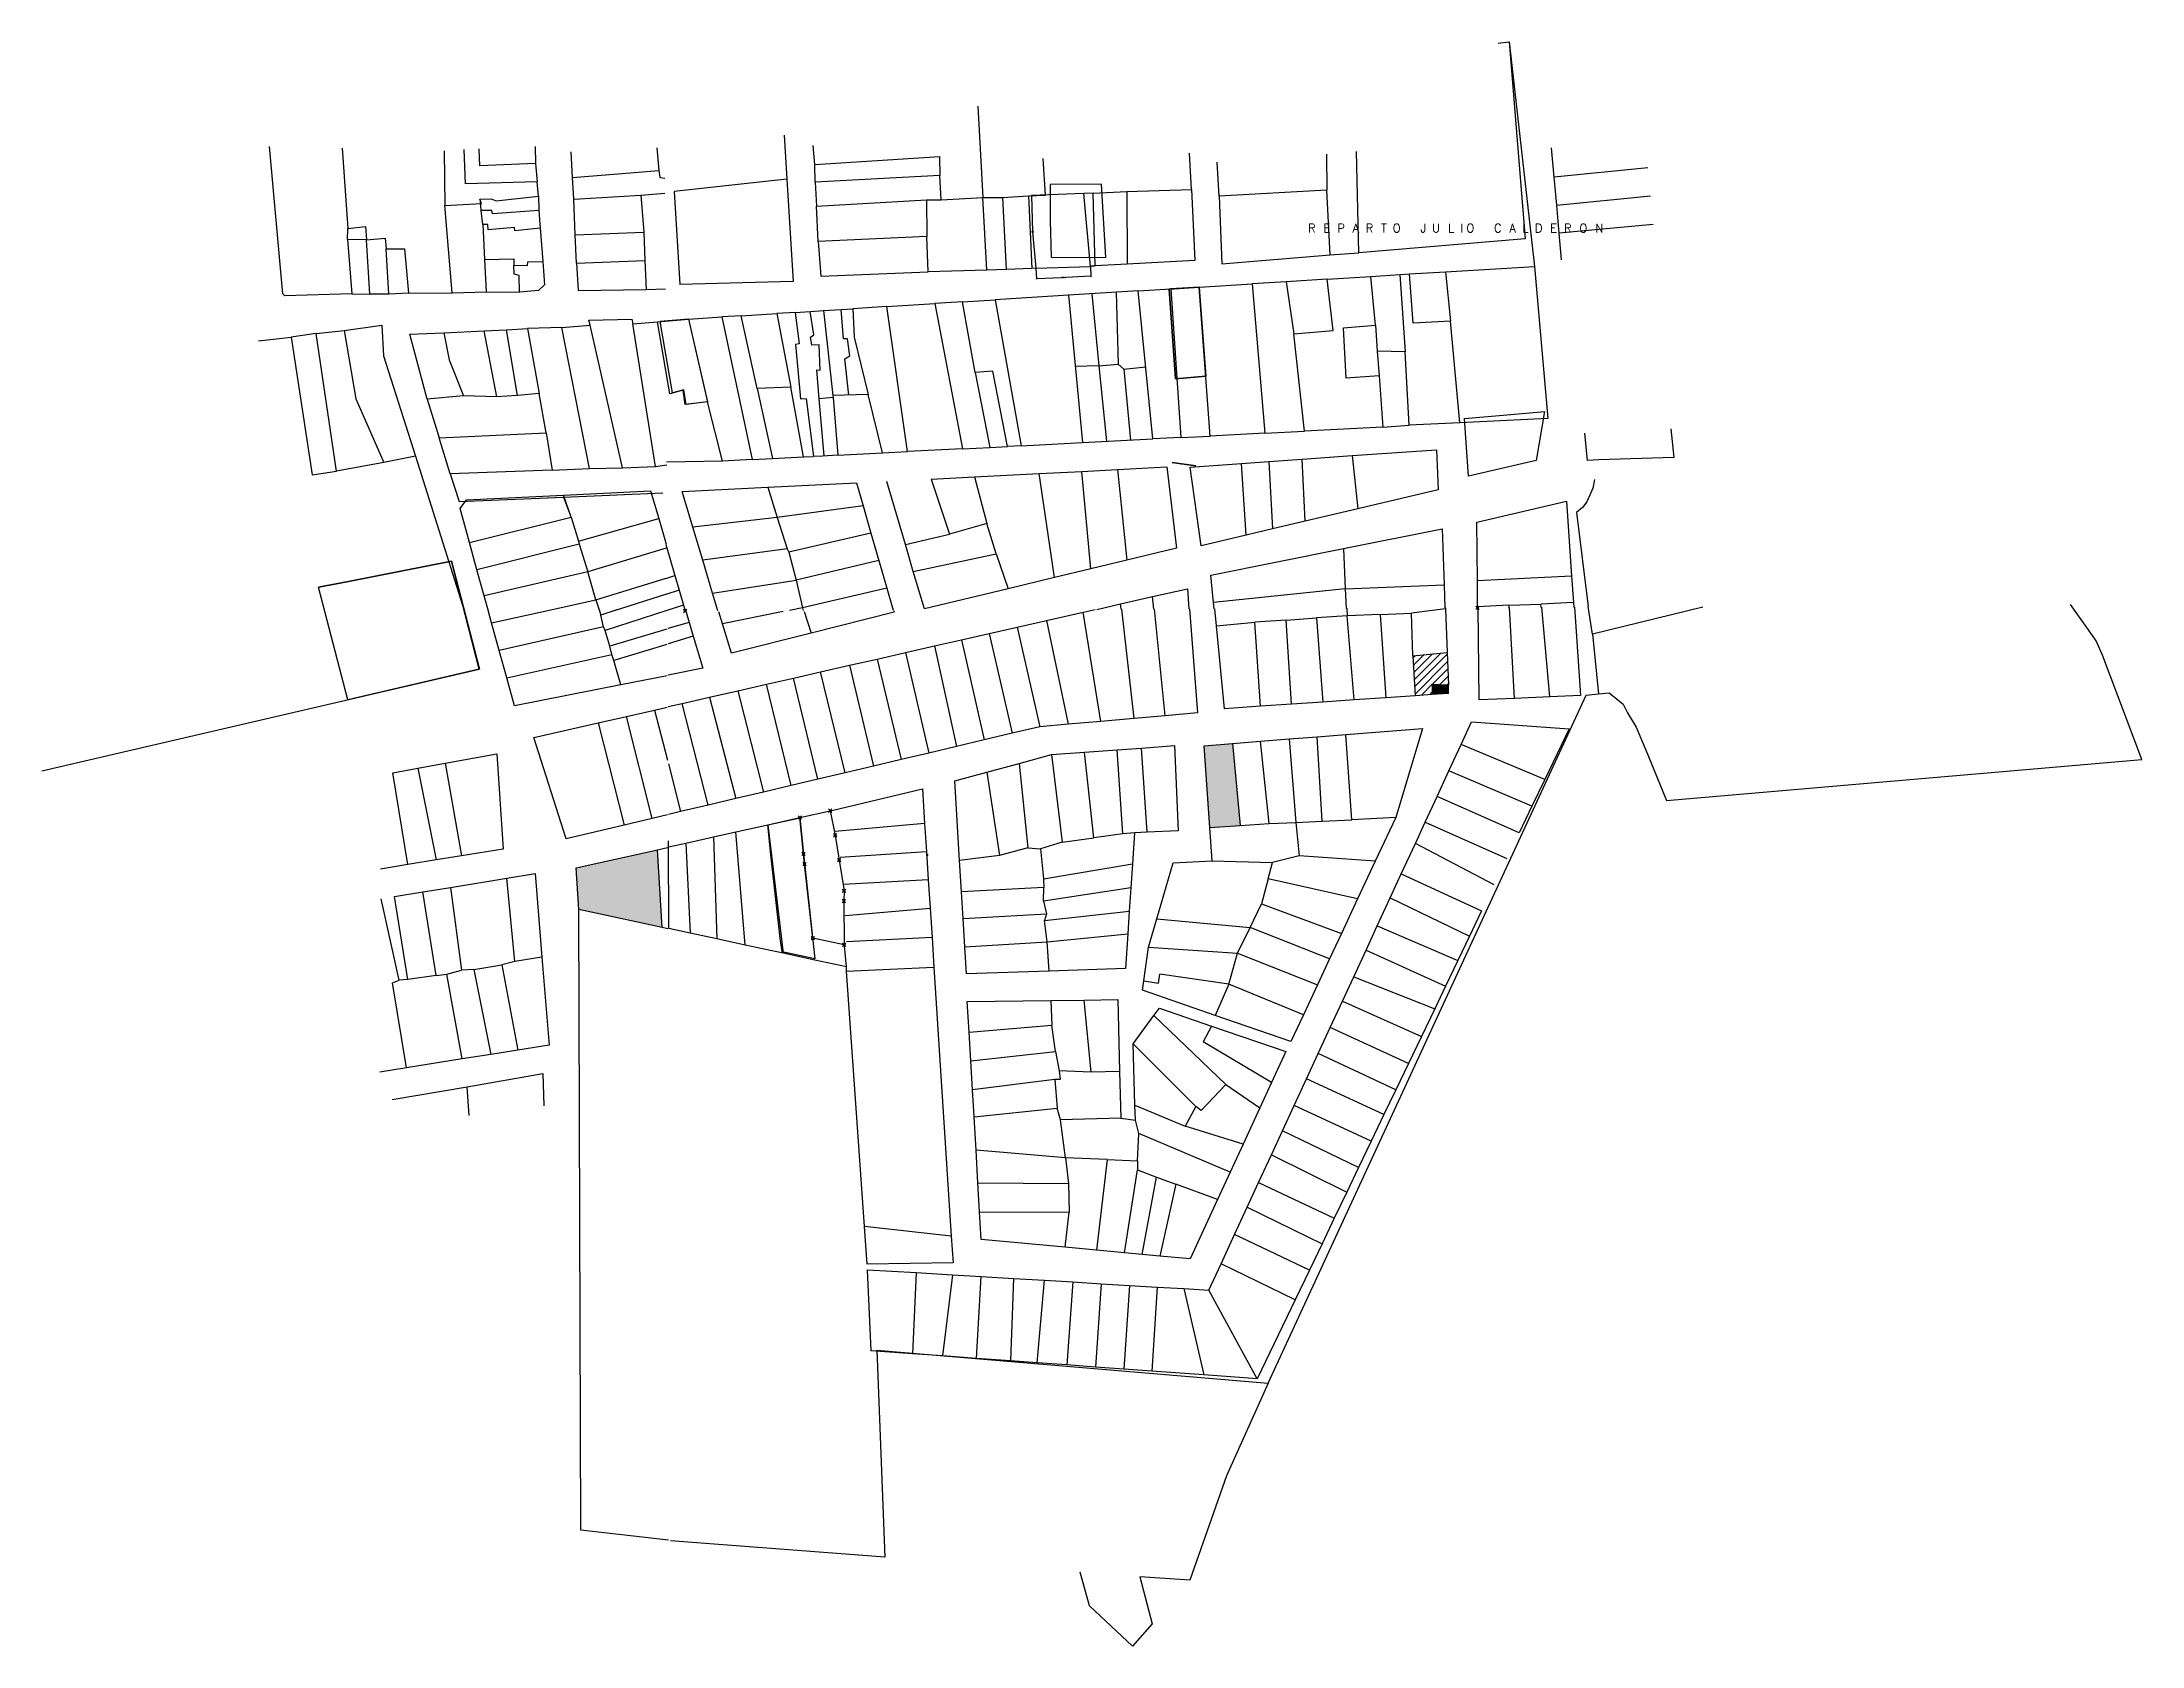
# Model space of a CAD drawing. Header units: millimetres. Extents: x 600588 to 602447, y 1316165 to 1317757.
# Drawn here: x 601827 to 602447, y 1316407 to 1316881 of the extents above; entities that cross this region are included whole.
import ezdxf

# ---------------------------------------------------------------- set-up
doc = ezdxf.new("R2010")
doc.units = ezdxf.units.MM
doc.header["$PDMODE"] = 35
doc.header["$PDSIZE"] = 0.5
doc.layers.add('2', color=7, linetype='Continuous')
doc.layers.add('CVL_CUADCON_TIT', color=1, linetype='Continuous')
doc.layers.add('Nivel 2', color=7, linetype='Continuous', lineweight=0)
doc.styles.add('ROMANS', font='ROMANS', dxfattribs={"height": 0.2})
doc.styles.add('Style-Txt', font='txt_____.ttf')
doc.dimstyles.new('STANDARD$0', dxfattribs={"dimtxt": 0.6, "dimasz": 0.5, "dimexe": 0.125, "dimexo": 0.000625, "dimgap": 0.0625, "dimtad": 0, "dimzin": 1, "dimdsep": 46, "dimtxsty": 'ROMANS', "dimblk1": 'ARCHTICK', "dimblk2": 'ARCHTICK', "dimsah": 1, "dimcen": 2.5, "dimclrd": 1, "dimclre": 1, "dimclrt": 30, "dimaunit": 1, "dimadec": 0, "dimazin": 0, "dimtfac": 1, "dimtix": 1, "dimtofl": 0, "dimtmove": 1, "dimatfit": 3, "dimldrblk": 'ARCHTICK', "dimfxl": 1, "dimtolj": 1, "dimtzin": 1, "dimarcsym": 0})

msp = doc.modelspace()

# ---------------------------------------------------------------- texts
at = {"layer": 'Nivel 2', "color": 1, "linetype": 'Continuous', "lineweight": -3, "insert": (602245.699, 1316825.867), "char_height": 2.5, "attachment_point": 5, "line_spacing_factor": 1.1, "style": 'Style-Txt'}
msp.add_mtext('\\T2.010943;REPARTO JULIO CALDERON', dxfattribs=at)

# ---------------------------------------------------------------- blocks, each defined once
blk = doc.blocks.new('_ARCHTICK')
at = {"color": 0, "linetype": 'ByBlock', "const_width": 0.15}
blk.add_lwpolyline([(-0.5, -0.5), (0.5, 0.5)], dxfattribs=at)
blk = doc.blocks.new('*D367')
at = {"layer": 'Defpoints', "color": 0, "linetype": 'Continuous', "lineweight": 30, "transparency": 16777216}
for p in [(602120.48, 1316813.99), (602120.61, 1316810.94), (602136.57, 1316814.68)]:
    blk.add_point(p, dxfattribs=at)
at = {"layer": 'Nivel 2', "color": 1, "lineweight": -2, "transparency": 16777216}
for p, q in [((602120.48, 1316813.99), (602120.62, 1316810.82)), ((602120.61, 1316810.94), (602128.02, 1316811.26)), ((602136.7, 1316811.63), (602129.29, 1316811.31)), ((602136.57, 1316814.68), (602136.7, 1316811.5))]:
    blk.add_line(p, q, dxfattribs=at)
at = {"layer": 'Nivel 2', "color": 1, "linetype": 'Continuous', "lineweight": -2, "transparency": 16777216, "xscale": 0.5, "yscale": 0.5, "zscale": 0.5}
for p, rotation in [((602120.61, 1316810.94), 182.4466599961831), ((602136.7, 1316811.63), 2.446659996183102)]:
    blk.add_blockref('_ARCHTICK', p, dxfattribs=dict(at, rotation=rotation))
at = {"layer": 'Nivel 2', "color": 30, "linetype": 'Continuous', "lineweight": -3, "transparency": 16777216, "insert": (602128.65, 1316811.28), "char_height": 0.2, "attachment_point": 5, "rotation": 2.44666, "style": 'ROMANS'}
blk.add_mtext('\\A1;16.10m.', dxfattribs=at)

# ---------------------------------------------------------------- dimensions: what is measured, and where the dimension line sits
at = {"layer": 'Nivel 2', "color": 1, "linetype": 'Continuous', "lineweight": -3}
dim = msp.add_aligned_dim(p1=(602136.567, 1316814.679), p2=(602120.481, 1316813.992), distance=3.054, dimstyle='STANDARD$0', override={"dimpost": 'm.', "dimfxl": 31.75}, dxfattribs=at)
dim.commit()
dim.dimension.update_dxf_attribs({"geometry": '*D367', "text_midpoint": (602128.654, 1316811.284)})

# ---------------------------------------------------------------- hatches: boundary and pattern name
at = {"lineweight": 30, "true_color": 0x636466}
h = msp.add_hatch(dxfattribs=at)
h.set_pattern_fill('ANSI31', color=251, scale=0.5)
h.paths.add_polyline_path([(602231.8, 1316699.508), (602232.506, 1316687.686), (602237.584, 1316688.033), (602237.595, 1316691.119), (602242.394, 1316690.922), (602241.947, 1316700.486)])
at = {"lineweight": 30}
h = msp.add_hatch(color=18, dxfattribs=at)
h.dxf.hatch_style = 1
h.set_gradient(color1=(0, 0, 255), color2=(255, 255, 0), tint=1, name='INVCURVED')
h.paths.add_polyline_path([(602242.376, 1316688.361), (602242.394, 1316690.922), (602237.595, 1316691.119), (602237.584, 1316688.033)])
at = {"lineweight": 30, "true_color": 0x636466}
h = msp.add_hatch(color=251, dxfattribs=at)
h.dxf.hatch_style = 1
h.paths.add_polyline_path([(602008.668, 1316642.173), (601984.599, 1316636.812), (601985.426, 1316624.499), (602010.016, 1316619.208)])
h.paths.add_polyline_path([(602178.524, 1316673.58), (602170.135, 1316672.917), (602171.874, 1316648.776), (602180.78, 1316649.351)])

# ---------------------------------------------------------------- linework, layer by layer
at = {"layer": '2', "color": 1, "linetype": 'Continuous'}
msp.add_lwpolyline([(602308.048, 1316766.558), (602308.999, 1316758.121), (602286.822, 1316757.376), (602283.414, 1316757.211), (602282.618, 1316765.292)], dxfattribs=at)
at = {"layer": 'CVL_CUADCON_TIT', "color": 0, "lineweight": 0, "ltscale": 0.5, "flags": 128}
msp.add_lwpolyline([(602237.584, 1316688.033), (602242.376, 1316688.361), (602242.394, 1316690.922), (602237.595, 1316691.119), (602237.584, 1316688.033)], dxfattribs=at)
at = {"layer": 'Nivel 2', "color": 1, "linetype": 'Continuous', "lineweight": -3}
for p, q in [((602260.318, 1316880.876), (602267.765, 1316814.503)), ((602103.359, 1316861.924), (602104.742, 1316834.931)), ((602103.359, 1316861.924), (602104.742, 1316834.931)), ((602046.063, 1316853.316), (602046.88, 1316840.354)), ((602046.063, 1316853.316), (602046.88, 1316840.354)), ((601897.99, 1316806.417), (601893.984, 1316850.009)), ((601897.99, 1316806.417), (601893.984, 1316850.009)), ((601915.535, 1316849.548), (601917.124, 1316825.766)), ((601915.535, 1316849.548), (601917.124, 1316825.766)), ((601945.626, 1316848.739), (601945.876, 1316832.523)), ((601945.626, 1316848.739), (601945.876, 1316832.523)), ((601951.966, 1316838.971), (601951.518, 1316849.085)), ((601951.966, 1316838.971), (601951.518, 1316849.085)), ((601955.836, 1316849.318), (601956.035, 1316844.235)), ((601955.836, 1316849.318), (601956.035, 1316844.235)), ((601972.549, 1316849.993), (601972.594, 1316845.011)), ((601972.549, 1316849.993), (601972.594, 1316845.011)), ((601983.508, 1316840.816), (601983.184, 1316848.388)), ((601983.508, 1316840.816), (601983.184, 1316848.388)), ((602008.43, 1316849.58), (602009.101, 1316842.924)), ((602008.43, 1316849.58), (602009.101, 1316842.924)), ((602055.154, 1316844.656), (602054.673, 1316850.247)), ((602055.154, 1316844.656), (602054.673, 1316850.247)), ((602055.154, 1316844.656), (602091.974, 1316847.034)), ((602055.154, 1316844.656), (602091.974, 1316847.034)), ((602091.974, 1316847.034), (602092.099, 1316841.442)), ((602091.974, 1316847.034), (602092.099, 1316841.442)), ((602123.256, 1316835.611), (602122.601, 1316846.439)), ((602123.256, 1316835.611), (602122.601, 1316846.439)), ((602166.438, 1316837.25), (602165.835, 1316847.976)), ((602166.438, 1316837.25), (602165.835, 1316847.976)), ((602206.328, 1316847.774), (602206.423, 1316837.098)), ((602206.328, 1316847.774), (602206.423, 1316837.098)), ((602215.911, 1316818.576), (602215.228, 1316848.52)), ((602215.911, 1316818.576), (602215.228, 1316848.52)), ((602273.61, 1316840.901), (602272.834, 1316849.647)), ((601972.594, 1316845.011), (601956.035, 1316844.235)), ((601972.594, 1316845.011), (601956.035, 1316844.235)), ((601972.594, 1316845.011), (601973.102, 1316839.524)), ((601972.594, 1316845.011), (601973.102, 1316839.524)), ((601983.508, 1316840.816), (602009.101, 1316842.924)), ((601983.508, 1316840.816), (602009.101, 1316842.924)), ((601983.973, 1316834.413), (601983.508, 1316840.816)), ((601983.973, 1316834.413), (601983.508, 1316840.816)), ((602009.101, 1316842.924), (602009.323, 1316840.842)), ((602009.101, 1316842.924), (602009.323, 1316840.842)), ((602009.323, 1316840.842), (602010.798, 1316840.648)), ((602009.323, 1316840.842), (602010.798, 1316840.648)), ((602046.88, 1316840.354), (602013.574, 1316836.668)), ((602046.88, 1316840.354), (602013.574, 1316836.668)), ((602055.277, 1316839.471), (602055.154, 1316844.656)), ((602055.277, 1316839.471), (602055.154, 1316844.656)), ((602092.099, 1316841.442), (602055.277, 1316839.471)), ((602092.099, 1316841.442), (602055.277, 1316839.471)), ((602092.485, 1316834.274), (602092.099, 1316841.442)), ((602092.485, 1316834.274), (602092.099, 1316841.442)), ((602174.585, 1316835.349), (602174.036, 1316845.313)), ((602174.585, 1316835.349), (602174.036, 1316845.313)), ((602301.252, 1316843.719), (602273.606, 1316840.905)), ((602274.341, 1316832.65), (602273.609, 1316840.902)), ((601973.102, 1316839.524), (601951.966, 1316838.971)), ((601973.102, 1316839.524), (601951.966, 1316838.971)), ((601956.175, 1316834.475), (601959.478, 1316834.498)), ((601956.175, 1316834.475), (601959.478, 1316834.498)), ((601956.645, 1316833.106), (601956.175, 1316834.475)), ((601956.645, 1316833.106), (601956.175, 1316834.475)), ((601956.561, 1316831.122), (601956.41, 1316833.791)), ((601956.561, 1316831.122), (601956.41, 1316833.791)), ((601959.478, 1316834.498), (601961.007, 1316833.949)), ((601959.478, 1316834.498), (601961.007, 1316833.949)), ((601961.007, 1316833.949), (601973.496, 1316835.307)), ((601961.007, 1316833.949), (601973.496, 1316835.307)), ((601973.496, 1316835.307), (601973.102, 1316839.524)), ((601973.496, 1316835.307), (601973.102, 1316839.524)), ((601973.496, 1316835.307), (601973.636, 1316831.088)), ((601973.496, 1316835.307), (601973.636, 1316831.088)), ((601983.973, 1316834.413), (602003.73, 1316835.567)), ((601983.973, 1316834.413), (602003.73, 1316835.567)), ((601984.374, 1316823.841), (601983.973, 1316834.413)), ((601984.374, 1316823.841), (601983.973, 1316834.413)), ((602003.73, 1316835.567), (602010.789, 1316836.175)), ((602003.73, 1316835.567), (602010.789, 1316836.175)), ((602003.73, 1316835.567), (602004.643, 1316824.693)), ((602003.73, 1316835.567), (602004.643, 1316824.693)), ((602013.574, 1316836.668), (602015.265, 1316809.168)), ((602013.574, 1316836.668), (602015.265, 1316809.168)), ((602055.277, 1316839.471), (602055.662, 1316832.405)), ((602055.277, 1316839.471), (602055.662, 1316832.405)), ((602055.662, 1316832.405), (602088.161, 1316834.207)), ((602055.662, 1316832.405), (602088.161, 1316834.207)), ((602088.161, 1316834.207), (602092.485, 1316834.274)), ((602088.161, 1316834.207), (602092.485, 1316834.274)), ((602088.161, 1316834.207), (602088.206, 1316823.377)), ((602088.161, 1316834.207), (602088.206, 1316823.377)), ((602092.485, 1316834.274), (602104.742, 1316834.931)), ((602092.485, 1316834.274), (602104.742, 1316834.931)), ((602104.742, 1316834.931), (602110.643, 1316834.953)), ((602104.742, 1316834.931), (602110.643, 1316834.953)), ((602105.949, 1316813.479), (602104.742, 1316834.931)), ((602105.949, 1316813.479), (602104.742, 1316834.931)), ((602110.643, 1316834.953), (602118.271, 1316835.44)), ((602110.643, 1316834.953), (602118.271, 1316835.44)), ((602110.643, 1316834.953), (602111.646, 1316813.654)), ((602110.643, 1316834.953), (602111.646, 1316813.654)), ((602118.271, 1316835.44), (602123.256, 1316835.611)), ((602118.271, 1316835.44), (602123.256, 1316835.611)), ((602118.271, 1316835.44), (602119.224, 1316813.988)), ((602118.271, 1316835.44), (602119.224, 1316813.988)), ((602137.396, 1316836.174), (602134.755, 1316836.134)), ((602137.396, 1316836.174), (602147.364, 1316836.72)), ((602137.396, 1316836.174), (602147.364, 1316836.72)), ((602137.993, 1316814.771), (602137.396, 1316836.174)), ((602137.993, 1316814.771), (602137.396, 1316836.174)), ((602147.364, 1316836.72), (602166.438, 1316837.25)), ((602147.364, 1316836.72), (602166.438, 1316837.25)), ((602147.364, 1316836.72), (602147.402, 1316815.264)), ((602147.364, 1316836.72), (602147.402, 1316815.264)), ((602206.423, 1316837.098), (602174.585, 1316835.349)), ((602206.423, 1316837.098), (602174.585, 1316835.349)), ((602207.418, 1316817.984), (602206.423, 1316837.098)), ((602207.418, 1316817.984), (602206.423, 1316837.098)), ((602274.342, 1316832.654), (602302.036, 1316835.376)), ((601945.876, 1316832.523), (601956.645, 1316833.106)), ((601945.876, 1316832.523), (601956.645, 1316833.106)), ((601947.992, 1316806.762), (601945.876, 1316832.523)), ((601947.992, 1316806.762), (601945.876, 1316832.523)), ((601959.763, 1316831.043), (601956.561, 1316831.122)), ((601957.057, 1316826.906), (601956.561, 1316831.122)), ((601959.763, 1316831.043), (601956.561, 1316831.122)), ((601957.057, 1316826.906), (601956.561, 1316831.122)), ((601959.925, 1316830.078), (601959.763, 1316831.043)), ((601959.925, 1316830.078), (601959.763, 1316831.043)), ((601973.636, 1316831.088), (601959.925, 1316830.078)), ((601973.636, 1316831.088), (601959.925, 1316830.078)), ((601973.636, 1316831.088), (601973.989, 1316825.854)), ((601973.636, 1316831.088), (601973.989, 1316825.854)), ((602056.112, 1316821.933), (602055.662, 1316832.405)), ((602056.112, 1316821.933), (602055.662, 1316832.405)), ((602275.073, 1316824.401), (602274.341, 1316832.651)), ((601917.052, 1316822.512), (601917.124, 1316825.766)), ((601917.052, 1316822.512), (601917.124, 1316825.766)), ((601922.694, 1316822.398), (601917.052, 1316822.512)), ((601917.052, 1316822.512), (601918.369, 1316806.405)), ((601917.052, 1316822.512), (601918.369, 1316806.405)), ((601922.694, 1316822.398), (601917.052, 1316822.512)), ((601917.124, 1316825.766), (601922.354, 1316826.31)), ((601917.124, 1316825.766), (601922.354, 1316826.31)), ((601922.354, 1316826.31), (601922.694, 1316822.398)), ((601922.354, 1316826.31), (601922.694, 1316822.398)), ((601922.694, 1316822.398), (601928.178, 1316822.945)), ((601922.694, 1316822.398), (601928.178, 1316822.945)), ((601923.654, 1316806.34), (601922.694, 1316822.398)), ((601923.654, 1316806.34), (601922.694, 1316822.398)), ((601928.178, 1316822.945), (601928.461, 1316819.794)), ((601928.178, 1316822.945), (601928.461, 1316819.794)), ((601958.581, 1316826.917), (601957.057, 1316826.906)), ((601958.581, 1316826.917), (601957.057, 1316826.906)), ((601957.057, 1316826.906), (601957.507, 1316816.589)), ((601957.057, 1316826.906), (601957.507, 1316816.589)), ((601958.595, 1316825.392), (601958.581, 1316826.917)), ((601958.595, 1316825.392), (601958.581, 1316826.917)), ((601966.415, 1316826.056), (601958.595, 1316825.392)), ((601966.415, 1316826.056), (601958.595, 1316825.392)), ((601966.526, 1316825.091), (601966.415, 1316826.056)), ((601966.526, 1316825.091), (601966.415, 1316826.056)), ((601973.989, 1316825.854), (601966.526, 1316825.091)), ((601973.989, 1316825.854), (601966.526, 1316825.091)), ((601973.989, 1316825.854), (601974.739, 1316816.047)), ((601973.989, 1316825.854), (601974.739, 1316816.047)), ((601984.374, 1316823.841), (602004.643, 1316824.693)), ((601984.374, 1316823.841), (602004.643, 1316824.693)), ((601984.704, 1316815.557), (601984.374, 1316823.841)), ((601984.704, 1316815.557), (601984.374, 1316823.841)), ((602004.643, 1316824.693), (602004.923, 1316816.307)), ((602004.643, 1316824.693), (602004.923, 1316816.307)), ((602088.206, 1316823.377), (602056.112, 1316821.933)), ((602088.206, 1316823.377), (602056.112, 1316821.933)), ((602088.605, 1316812.956), (602088.206, 1316823.377)), ((602088.605, 1316812.956), (602088.206, 1316823.377)), ((602302.804, 1316826.987), (602275.062, 1316824.371)), ((602275.777, 1316816.452), (602275.073, 1316824.404)), ((601928.461, 1316819.794), (601933.95, 1316819.731)), ((601929.295, 1316806.328), (601928.461, 1316819.794)), ((601929.295, 1316806.328), (601928.461, 1316819.794)), ((601928.461, 1316819.794), (601933.95, 1316819.731)), ((601933.95, 1316819.731), (601935.136, 1316806.673)), ((601933.95, 1316819.731), (601935.136, 1316806.673)), ((601957.507, 1316816.589), (601966.246, 1316816.802)), ((601957.507, 1316816.589), (601966.246, 1316816.802)), ((601957.507, 1316816.589), (601958.051, 1316807.086)), ((601957.507, 1316816.589), (601958.051, 1316807.086)), ((601966.246, 1316816.802), (601966.263, 1316814.972)), ((601966.246, 1316816.802), (601966.263, 1316814.972)), ((601966.263, 1316814.972), (601970.228, 1316814.796)), ((601966.338, 1316812.278), (601966.263, 1316814.972)), ((601966.338, 1316812.278), (601966.263, 1316814.972)), ((601966.263, 1316814.972), (601970.228, 1316814.796)), ((601970.228, 1316814.796), (601970.371, 1316815.865)), ((601970.228, 1316814.796), (601970.371, 1316815.865)), ((601970.371, 1316815.865), (601974.739, 1316816.047)), ((601970.371, 1316815.865), (601974.739, 1316816.047)), ((601974.739, 1316816.047), (601975.311, 1316809.137)), ((601974.739, 1316816.047), (601975.311, 1316809.137)), ((601984.704, 1316815.557), (602004.923, 1316816.307)), ((601984.704, 1316815.557), (602004.923, 1316816.307)), ((602004.923, 1316816.307), (602005.357, 1316807.769)), ((602004.923, 1316816.307), (602005.357, 1316807.769)), ((602147.402, 1316815.264), (602137.993, 1316814.771)), ((602147.402, 1316815.264), (602137.993, 1316814.771)), ((602207.418, 1316817.984), (602215.911, 1316818.576)), ((602207.418, 1316817.984), (602215.911, 1316818.576)), ((601967.815, 1316811.882), (601966.338, 1316812.278)), ((601967.815, 1316811.882), (601966.338, 1316812.278)), ((601967.86, 1316806.95), (601967.815, 1316811.882)), ((601967.86, 1316806.95), (601967.815, 1316811.882)), ((601975.311, 1316809.137), (601973.497, 1316807.396)), ((601975.311, 1316809.137), (601973.497, 1316807.396)), ((602105.949, 1316813.479), (602088.605, 1316812.956)), ((602105.949, 1316813.479), (602088.605, 1316812.956)), ((602111.646, 1316813.654), (602105.949, 1316813.479)), ((602111.646, 1316813.654), (602105.949, 1316813.479)), ((602119.224, 1316813.988), (602111.646, 1316813.654)), ((602119.224, 1316813.988), (602111.646, 1316813.654)), ((602120.481, 1316813.992), (602119.224, 1316813.988)), ((602136.567, 1316814.679), (602137.993, 1316814.771)), ((602136.567, 1316814.679), (602137.993, 1316814.771)), ((602168.741, 1316808.435), (602184.328, 1316809.409)), ((602168.741, 1316808.435), (602184.328, 1316809.409)), ((602194.45, 1316810.042), (602184.328, 1316809.409)), ((602194.45, 1316810.042), (602184.328, 1316809.409)), ((602184.328, 1316809.409), (602188.062, 1316765.272)), ((602184.328, 1316809.409), (602188.062, 1316765.272)), ((602206.507, 1316810.795), (602194.45, 1316810.042)), ((602206.507, 1316810.795), (602194.45, 1316810.042)), ((602194.45, 1316810.042), (602196.628, 1316794.606)), ((602194.45, 1316810.042), (602196.628, 1316794.606)), ((602206.507, 1316810.795), (602219.464, 1316811.604)), ((602206.507, 1316810.795), (602219.464, 1316811.604)), ((602208.324, 1316795.616), (602206.507, 1316810.795)), ((602208.324, 1316795.616), (602206.507, 1316810.795)), ((602219.464, 1316811.604), (602227.998, 1316812.137)), ((602219.464, 1316811.604), (602227.998, 1316812.137)), ((602220.781, 1316797.189), (602219.464, 1316811.604)), ((602220.781, 1316797.189), (602219.464, 1316811.604)), ((602227.998, 1316812.137), (602230.848, 1316812.315)), ((602227.998, 1316812.137), (602230.848, 1316812.315)), ((602227.998, 1316812.137), (602229.563, 1316789.291)), ((602227.998, 1316812.137), (602229.563, 1316789.291)), ((602230.848, 1316812.315), (602241.471, 1316812.979)), ((602230.848, 1316812.315), (602241.471, 1316812.979)), ((602231.919, 1316797.791), (602230.848, 1316812.315)), ((602231.919, 1316797.791), (602230.848, 1316812.315)), ((602241.471, 1316812.979), (602243.006, 1316798.392)), ((602241.471, 1316812.979), (602243.006, 1316798.392)), ((601898.554, 1316805.861), (601897.99, 1316806.417)), ((601898.554, 1316805.861), (601897.99, 1316806.417)), ((601918.369, 1316806.405), (601898.554, 1316805.861)), ((601918.369, 1316806.405), (601898.554, 1316805.861)), ((601918.369, 1316806.405), (601923.654, 1316806.34)), ((601918.369, 1316806.405), (601923.654, 1316806.34)), ((601929.295, 1316806.328), (601923.654, 1316806.34)), ((601929.295, 1316806.328), (601923.654, 1316806.34)), ((601935.136, 1316806.673), (601929.295, 1316806.328)), ((601935.136, 1316806.673), (601929.295, 1316806.328)), ((601935.136, 1316806.673), (601947.992, 1316806.762)), ((601935.136, 1316806.673), (601947.992, 1316806.762)), ((601947.992, 1316806.762), (601958.051, 1316807.086)), ((601947.992, 1316806.762), (601958.051, 1316807.086)), ((601958.051, 1316807.086), (601967.86, 1316806.95)), ((601958.051, 1316807.086), (601967.86, 1316806.95)), ((601973.497, 1316807.396), (601967.86, 1316806.95)), ((601973.497, 1316807.396), (601967.86, 1316806.95)), ((602005.357, 1316807.769), (602011.047, 1316807.961)), ((602005.357, 1316807.769), (602011.047, 1316807.961)), ((602076.462, 1316802.671), (602066.348, 1316802.039)), ((602076.462, 1316802.671), (602066.348, 1316802.039)), ((602076.462, 1316802.671), (602090.588, 1316803.553)), ((602076.462, 1316802.671), (602090.588, 1316803.553)), ((602082.572, 1316759.831), (602076.462, 1316802.671)), ((602082.572, 1316759.831), (602076.462, 1316802.671)), ((602098.809, 1316804.067), (602090.588, 1316803.553)), ((602098.809, 1316804.067), (602090.588, 1316803.553)), ((602090.588, 1316803.553), (602098.765, 1316760.669)), ((602090.588, 1316803.553), (602098.765, 1316760.669)), ((602090.588, 1316803.553), (602098.765, 1316760.669)), ((602090.588, 1316803.553), (602098.765, 1316760.669)), ((602098.809, 1316804.067), (602108.397, 1316804.666)), ((602098.809, 1316804.067), (602108.397, 1316804.666)), ((602102.513, 1316783.164), (602098.809, 1316804.067)), ((602102.513, 1316783.164), (602098.809, 1316804.067)), ((602130.111, 1316806.022), (602108.397, 1316804.666)), ((602130.111, 1316806.022), (602108.397, 1316804.666)), ((602108.397, 1316804.666), (602116.079, 1316761.566)), ((602108.397, 1316804.666), (602116.079, 1316761.566)), ((602108.397, 1316804.666), (602116.079, 1316761.566)), ((602108.397, 1316804.666), (602116.079, 1316761.566)), ((602150.672, 1316807.307), (602130.111, 1316806.022)), ((602150.672, 1316807.307), (602130.111, 1316806.022)), ((602130.111, 1316806.022), (602134.242, 1316762.506)), ((602130.111, 1316806.022), (602134.242, 1316762.506)), ((602130.111, 1316806.022), (602134.242, 1316762.506)), ((602130.111, 1316806.022), (602134.242, 1316762.506)), ((602150.672, 1316807.307), (602160.295, 1316807.908)), ((602150.672, 1316807.307), (602160.295, 1316807.908)), ((602155.039, 1316763.569), (602150.672, 1316807.307)), ((602155.039, 1316763.569), (602150.672, 1316807.307)), ((602155.039, 1316763.569), (602150.672, 1316807.307)), ((602155.039, 1316763.569), (602150.672, 1316807.307)), ((602159.838, 1316807.879), (602161.684, 1316781.293)), ((602168.741, 1316808.435), (602160.295, 1316807.908)), ((602168.741, 1316808.435), (602160.295, 1316807.908)), ((602160.295, 1316807.908), (602163.284, 1316764.001)), ((602160.295, 1316807.908), (602163.284, 1316764.001)), ((602171.926, 1316764.437), (602168.741, 1316808.435)), ((602171.926, 1316764.437), (602168.741, 1316808.435)), ((601916.129, 1316795.662), (601927.194, 1316797.162)), ((601916.129, 1316795.662), (601927.194, 1316797.162)), ((601927.194, 1316797.162), (601927.733, 1316788.168)), ((601927.194, 1316797.162), (601927.733, 1316788.168)), ((601964.05, 1316795.79), (601970.245, 1316796.24)), ((601964.05, 1316795.79), (601970.245, 1316796.24)), ((601980.356, 1316796.513), (601970.245, 1316796.24)), ((601980.356, 1316796.513), (601970.245, 1316796.24)), ((601970.245, 1316796.24), (601973.673, 1316777.047)), ((601970.245, 1316796.24), (601973.673, 1316777.047)), ((601980.356, 1316796.513), (601988.785, 1316797.232)), ((601980.356, 1316796.513), (601988.785, 1316797.232)), ((601988.563, 1316754.831), (601980.356, 1316796.513)), ((601988.563, 1316754.831), (601980.356, 1316796.513)), ((601988.416, 1316798.704), (602001.118, 1316798.945)), ((601988.416, 1316798.704), (602001.118, 1316798.945)), ((601988.785, 1316797.232), (601988.416, 1316798.704)), ((601988.785, 1316797.232), (601988.416, 1316798.704)), ((601998.318, 1316755.051), (601988.785, 1316797.232)), ((601998.318, 1316755.051), (601988.785, 1316797.232)), ((602001.118, 1316798.945), (602001.334, 1316797.573)), ((602001.118, 1316798.945), (602001.334, 1316797.573)), ((602001.334, 1316797.573), (602008.646, 1316798.212)), ((602001.334, 1316797.573), (602008.646, 1316798.212)), ((602008.072, 1316755.424), (602001.334, 1316797.573)), ((602008.072, 1316755.424), (602001.334, 1316797.573)), ((602008.646, 1316798.212), (602017.85, 1316799.009)), ((602008.646, 1316798.212), (602017.85, 1316799.009)), ((602012.294, 1316776.922), (602008.646, 1316798.212)), ((602012.294, 1316776.922), (602008.646, 1316798.212)), ((602017.85, 1316799.009), (602027.636, 1316799.62)), ((602017.85, 1316799.009), (602027.636, 1316799.62)), ((602017.85, 1316799.009), (602023.394, 1316774.575)), ((602017.85, 1316799.009), (602023.394, 1316774.575)), ((602033.378, 1316799.979), (602027.636, 1316799.62)), ((602033.378, 1316799.979), (602027.636, 1316799.62)), ((602027.636, 1316799.62), (602036.684, 1316757.455)), ((602027.636, 1316799.62), (602036.684, 1316757.455)), ((602033.378, 1316799.979), (602043.926, 1316800.638)), ((602033.378, 1316799.979), (602043.926, 1316800.638)), ((602038.08, 1316778.444), (602033.378, 1316799.979)), ((602038.08, 1316778.444), (602033.378, 1316799.979)), ((602049.321, 1316800.975), (602043.926, 1316800.638)), ((602049.321, 1316800.975), (602043.926, 1316800.638)), ((602043.926, 1316800.638), (602048.049, 1316778.838)), ((602043.926, 1316800.638), (602048.049, 1316778.838)), ((602049.321, 1316800.975), (602053.737, 1316801.251)), ((602049.321, 1316800.975), (602053.737, 1316801.251)), ((602049.321, 1316800.975), (602050.507, 1316791.632)), ((602049.321, 1316800.975), (602050.507, 1316791.632)), ((602053.737, 1316801.251), (602057.706, 1316801.499)), ((602053.737, 1316801.251), (602057.706, 1316801.499)), ((602054.854, 1316794.308), (602053.737, 1316801.251)), ((602054.854, 1316794.308), (602053.737, 1316801.251)), ((602057.706, 1316801.499), (602066.348, 1316802.039)), ((602057.706, 1316801.499), (602066.348, 1316802.039)), ((602057.706, 1316801.499), (602060.471, 1316776.394)), ((602057.706, 1316801.499), (602060.471, 1316776.394)), ((602063.661, 1316793.142), (602062.902, 1316801.824)), ((602063.661, 1316793.142), (602062.902, 1316801.824)), ((602066.348, 1316802.039), (602066.81, 1316793.603)), ((602066.348, 1316802.039), (602066.81, 1316793.603)), ((602211.373, 1316796.391), (602220.781, 1316797.189)), ((602211.373, 1316796.391), (602220.781, 1316797.189)), ((602212.146, 1316781.497), (602211.373, 1316796.391)), ((602212.146, 1316781.497), (602211.373, 1316796.391)), ((602220.781, 1316797.189), (602221.321, 1316789.463)), ((602220.781, 1316797.189), (602221.321, 1316789.463)), ((602243.006, 1316798.392), (602231.919, 1316797.791)), ((602243.006, 1316798.392), (602231.919, 1316797.791)), ((602245.674, 1316768.303), (602243.006, 1316798.392)), ((602245.674, 1316768.303), (602243.006, 1316798.392)), ((601890.748, 1316792.589), (601900.394, 1316793.622)), ((601890.748, 1316792.589), (601900.394, 1316793.622)), ((601907.804, 1316794.69), (601900.394, 1316793.622)), ((601907.804, 1316794.69), (601900.394, 1316793.622)), ((601900.394, 1316793.622), (601906.61, 1316752.943)), ((601900.394, 1316793.622), (601906.61, 1316752.943)), ((601907.804, 1316794.69), (601916.129, 1316795.662)), ((601907.804, 1316794.69), (601916.129, 1316795.662)), ((601913.816, 1316754.06), (601907.804, 1316794.69)), ((601913.816, 1316754.06), (601907.804, 1316794.69)), ((601916.129, 1316795.662), (601919.566, 1316775.452)), ((601916.129, 1316795.662), (601919.566, 1316775.452)), ((601945.509, 1316794.95), (601957.446, 1316795.491)), ((601945.509, 1316794.95), (601957.446, 1316795.491)), ((601945.509, 1316794.95), (601947.157, 1316786.98)), ((601945.509, 1316794.95), (601947.157, 1316786.98)), ((601957.446, 1316795.491), (601964.05, 1316795.79)), ((601957.446, 1316795.491), (601964.05, 1316795.79)), ((601961.232, 1316776.045), (601957.446, 1316795.491)), ((601961.232, 1316776.045), (601957.446, 1316795.491)), ((601967.327, 1316776.393), (601964.05, 1316795.79)), ((601967.327, 1316776.393), (601964.05, 1316795.79)), ((602050.507, 1316791.632), (602049.398, 1316791.496)), ((602050.507, 1316791.632), (602049.398, 1316791.496)), ((602049.398, 1316791.496), (602050.937, 1316775.442)), ((602049.398, 1316791.496), (602050.937, 1316775.442)), ((602053.896, 1316793.635), (602054.854, 1316794.308)), ((602053.896, 1316793.635), (602054.854, 1316794.308)), ((602054.28, 1316791.25), (602053.896, 1316793.635)), ((602054.28, 1316791.25), (602053.896, 1316793.635)), ((602056.413, 1316791.377), (602054.28, 1316791.25)), ((602056.413, 1316791.377), (602054.28, 1316791.25)), ((602056.755, 1316783.855), (602056.413, 1316791.377)), ((602056.755, 1316783.855), (602056.413, 1316791.377)), ((602064.779, 1316793.156), (602063.661, 1316793.142)), ((602064.779, 1316793.156), (602063.661, 1316793.142)), ((602065.499, 1316788.13), (602064.779, 1316793.156)), ((602065.499, 1316788.13), (602064.779, 1316793.156)), ((602066.81, 1316793.603), (602070.949, 1316776.739)), ((602066.81, 1316793.603), (602070.949, 1316776.739)), ((602196.628, 1316794.606), (602208.324, 1316795.616)), ((602196.628, 1316794.606), (602208.324, 1316795.616)), ((602199.867, 1316765.875), (602196.628, 1316794.606)), ((602199.867, 1316765.875), (602196.628, 1316794.606)), ((601927.733, 1316788.168), (601937.153, 1316758.441)), ((601927.733, 1316788.168), (601937.153, 1316758.441)), ((601947.157, 1316786.98), (601951.32, 1316776.333)), ((601947.157, 1316786.98), (601951.32, 1316776.333)), ((602056.415, 1316775.419), (602055.738, 1316783.945)), ((602055.738, 1316783.945), (602056.755, 1316783.855)), ((602055.738, 1316783.945), (602056.755, 1316783.855)), ((602056.415, 1316775.419), (602055.738, 1316783.945)), ((602063.985, 1316787.196), (602065.499, 1316788.13)), ((602063.985, 1316787.196), (602065.499, 1316788.13)), ((602065.166, 1316776.549), (602063.985, 1316787.196)), ((602065.166, 1316776.549), (602063.985, 1316787.196)), ((602139.057, 1316785.209), (602144.741, 1316785.684)), ((602139.057, 1316785.209), (602141.375, 1316762.871)), ((602139.057, 1316785.209), (602141.375, 1316762.871)), ((602146.4, 1316784.193), (602152.914, 1316784.849)), ((602229.563, 1316789.291), (602221.321, 1316789.463)), ((602221.321, 1316789.463), (602221.911, 1316782.195)), ((602221.321, 1316789.463), (602221.911, 1316782.195)), ((602229.563, 1316789.291), (602221.321, 1316789.463)), ((602230.771, 1316767.687), (602229.563, 1316789.291)), ((602230.771, 1316767.687), (602229.563, 1316789.291)), ((602016.207, 1316777.954), (602012.294, 1316776.922)), ((602016.207, 1316777.954), (602012.294, 1316776.922)), ((602016.886, 1316773.787), (602016.207, 1316777.954)), ((602016.886, 1316773.787), (602016.207, 1316777.954)), ((602048.049, 1316778.838), (602038.08, 1316778.444)), ((602048.049, 1316778.838), (602038.08, 1316778.444)), ((602038.08, 1316778.444), (602042.676, 1316757.765)), ((602038.08, 1316778.444), (602042.676, 1316757.765)), ((602051.756, 1316758.235), (602048.049, 1316778.838)), ((602051.756, 1316758.235), (602048.049, 1316778.838)), ((602107.751, 1316783.641), (602102.513, 1316783.164)), ((602107.751, 1316783.641), (602102.513, 1316783.164)), ((602102.513, 1316783.164), (602106.881, 1316761.089)), ((602102.513, 1316783.164), (602106.881, 1316761.089)), ((602102.513, 1316783.164), (602106.881, 1316761.089)), ((602102.513, 1316783.164), (602106.881, 1316761.089)), ((602112.029, 1316761.356), (602107.751, 1316783.641)), ((602112.029, 1316761.356), (602107.751, 1316783.641)), ((602112.029, 1316761.356), (602107.751, 1316783.641)), ((602112.029, 1316761.356), (602107.751, 1316783.641)), ((602161.684, 1316781.293), (602170.647, 1316782.103)), ((602221.911, 1316782.195), (602212.146, 1316781.497)), ((602221.911, 1316782.195), (602212.146, 1316781.497)), ((602221.911, 1316782.195), (602223.019, 1316767.097)), ((602221.911, 1316782.195), (602223.019, 1316767.097)), ((601919.566, 1316775.452), (601927.819, 1316756.597)), ((601919.566, 1316775.452), (601927.819, 1316756.597)), ((601951.32, 1316776.333), (601940.606, 1316775.344)), ((601951.32, 1316776.333), (601940.606, 1316775.344)), ((601940.606, 1316775.344), (601944.116, 1316763.878)), ((601940.606, 1316775.344), (601944.116, 1316763.878)), ((601961.232, 1316776.045), (601951.32, 1316776.333)), ((601961.232, 1316776.045), (601951.32, 1316776.333)), ((601967.327, 1316776.393), (601961.232, 1316776.045)), ((601967.327, 1316776.393), (601961.232, 1316776.045)), ((601973.673, 1316777.047), (601967.327, 1316776.393)), ((601973.673, 1316777.047), (601967.327, 1316776.393)), ((601975.762, 1316765.368), (601973.673, 1316777.047)), ((601975.762, 1316765.368), (601973.673, 1316777.047)), ((602023.394, 1316774.575), (602016.886, 1316773.787)), ((602023.394, 1316774.575), (602016.886, 1316773.787)), ((602027.892, 1316757), (602023.394, 1316774.575)), ((602027.892, 1316757), (602023.394, 1316774.575)), ((602050.937, 1316775.442), (602052.556, 1316775.484)), ((602050.937, 1316775.442), (602052.556, 1316775.484)), ((602052.556, 1316775.484), (602054.725, 1316758.389)), ((602052.556, 1316775.484), (602054.725, 1316758.389)), ((602060.524, 1316775.784), (602056.415, 1316775.419)), ((602060.524, 1316775.784), (602056.415, 1316775.419)), ((602057.913, 1316758.554), (602056.415, 1316775.419)), ((602057.913, 1316758.554), (602056.415, 1316775.419)), ((602070.949, 1316776.739), (602060.471, 1316776.394)), ((602070.949, 1316776.739), (602060.471, 1316776.394)), ((602060.471, 1316776.394), (602060.524, 1316775.784)), ((602060.471, 1316776.394), (602060.524, 1316775.784)), ((602060.524, 1316775.784), (602061.903, 1316758.761)), ((602060.524, 1316775.784), (602061.903, 1316758.761)), ((602075.159, 1316759.447), (602070.949, 1316776.739)), ((602075.159, 1316759.447), (602070.949, 1316776.739)), ((602260.772, 1316770.813), (602270.732, 1316771.699)), ((602270.732, 1316771.699), (602268.32, 1316757.193)), ((602270.732, 1316771.699), (602268.32, 1316757.193)), ((601944.116, 1316763.878), (601975.762, 1316765.368)), ((601944.116, 1316763.878), (601975.762, 1316765.368)), ((601975.762, 1316765.368), (601977.54, 1316754.348)), ((601975.762, 1316765.368), (601977.54, 1316754.348)), ((602188.062, 1316765.272), (602171.926, 1316764.437)), ((602188.062, 1316765.272), (602171.926, 1316764.437)), ((602188.062, 1316765.272), (602199.867, 1316765.875)), ((602188.062, 1316765.272), (602199.867, 1316765.875)), ((602223.019, 1316767.097), (602199.867, 1316765.875)), ((602223.019, 1316767.097), (602199.867, 1316765.875)), ((602223.019, 1316767.097), (602230.771, 1316767.687)), ((602223.019, 1316767.097), (602230.771, 1316767.687)), ((602245.674, 1316768.303), (602230.771, 1316767.687)), ((602245.674, 1316768.303), (602230.771, 1316767.687)), ((602271.714, 1316769.623), (602245.674, 1316768.303)), ((602271.714, 1316769.623), (602245.674, 1316768.303)), ((602247.125, 1316769.598), (602260.772, 1316770.813)), ((602248.236, 1316752.608), (602247.125, 1316769.598)), ((602248.236, 1316752.608), (602247.125, 1316769.598)), ((601947.415, 1316753.225), (601944.116, 1316763.878)), ((601947.415, 1316753.225), (601944.116, 1316763.878)), ((602061.903, 1316758.761), (602075.159, 1316759.447)), ((602061.903, 1316758.761), (602075.159, 1316759.447)), ((602075.159, 1316759.447), (602082.572, 1316759.831)), ((602075.159, 1316759.447), (602082.572, 1316759.831)), ((602098.765, 1316760.669), (602082.572, 1316759.831)), ((602098.765, 1316760.669), (602082.572, 1316759.831)), ((602098.765, 1316760.669), (602082.572, 1316759.831)), ((602098.765, 1316760.669), (602082.572, 1316759.831)), ((602098.765, 1316760.669), (602106.881, 1316761.089)), ((602098.765, 1316760.669), (602106.881, 1316761.089)), ((602098.765, 1316760.669), (602106.881, 1316761.089)), ((602098.765, 1316760.669), (602106.881, 1316761.089)), ((602106.881, 1316761.089), (602112.029, 1316761.356)), ((602106.881, 1316761.089), (602112.029, 1316761.356)), ((602106.881, 1316761.089), (602112.029, 1316761.356)), ((602106.881, 1316761.089), (602112.029, 1316761.356)), ((602116.079, 1316761.566), (602112.029, 1316761.356)), ((602116.079, 1316761.566), (602112.029, 1316761.356)), ((602116.079, 1316761.566), (602112.029, 1316761.356)), ((602116.079, 1316761.566), (602112.029, 1316761.356)), ((602116.079, 1316761.566), (602134.242, 1316762.506)), ((602116.079, 1316761.566), (602134.242, 1316762.506)), ((602116.079, 1316761.566), (602134.242, 1316762.506)), ((602116.079, 1316761.566), (602134.242, 1316762.506)), ((602134.242, 1316762.506), (602155.039, 1316763.569)), ((602134.242, 1316762.506), (602155.039, 1316763.569)), ((602134.242, 1316762.506), (602155.039, 1316763.569)), ((602134.242, 1316762.506), (602155.039, 1316763.569)), ((602163.284, 1316764.001), (602155.039, 1316763.569)), ((602163.284, 1316764.001), (602155.039, 1316763.569)), ((602163.284, 1316764.001), (602155.039, 1316763.569)), ((602163.284, 1316764.001), (602155.039, 1316763.569)), ((602163.284, 1316764.001), (602171.926, 1316764.437)), ((602163.284, 1316764.001), (602171.926, 1316764.437)), ((602213.899, 1316758.638), (602238.858, 1316760.397)), ((602213.899, 1316758.638), (602238.858, 1316760.397)), ((602238.858, 1316760.397), (602239.325, 1316748.5)), ((602238.858, 1316760.397), (602239.325, 1316748.5)), ((601906.61, 1316752.943), (601913.816, 1316754.06)), ((601906.61, 1316752.943), (601913.816, 1316754.06)), ((601927.819, 1316756.597), (601913.816, 1316754.06)), ((601927.819, 1316756.597), (601913.816, 1316754.06)), ((601937.153, 1316758.441), (601927.819, 1316756.597)), ((601937.153, 1316758.441), (601927.819, 1316756.597)), ((601937.153, 1316758.441), (601951.545, 1316712.837)), ((601937.153, 1316758.441), (601951.545, 1316712.837)), ((601937.153, 1316758.441), (601951.545, 1316712.837)), ((601937.153, 1316758.441), (601951.545, 1316712.837)), ((601977.54, 1316754.348), (601947.415, 1316753.225)), ((601977.54, 1316754.348), (601947.415, 1316753.225)), ((601947.415, 1316753.225), (601950.03, 1316745.109)), ((601947.415, 1316753.225), (601950.03, 1316745.109)), ((601947.415, 1316753.225), (601950.03, 1316745.109)), ((601947.415, 1316753.225), (601950.03, 1316745.109)), ((601977.54, 1316754.348), (601988.563, 1316754.831)), ((601977.54, 1316754.348), (601988.563, 1316754.831)), ((601988.563, 1316754.831), (601998.318, 1316755.051)), ((601988.563, 1316754.831), (601998.318, 1316755.051)), ((601998.318, 1316755.051), (602008.072, 1316755.424)), ((601998.318, 1316755.051), (602008.072, 1316755.424)), ((602008.072, 1316755.424), (602011.472, 1316755.956)), ((602008.072, 1316755.424), (602011.472, 1316755.956)), ((602027.892, 1316757), (602011.36, 1316756.733)), ((602027.892, 1316757), (602011.36, 1316756.733)), ((602036.684, 1316757.455), (602027.892, 1316757)), ((602036.684, 1316757.455), (602027.892, 1316757)), ((602036.684, 1316757.455), (602042.676, 1316757.765)), ((602036.684, 1316757.455), (602042.676, 1316757.765)), ((602042.676, 1316757.765), (602051.756, 1316758.235)), ((602042.676, 1316757.765), (602051.756, 1316758.235)), ((602051.756, 1316758.235), (602054.725, 1316758.389)), ((602051.756, 1316758.235), (602054.725, 1316758.389)), ((602057.408, 1316758.528), (602054.725, 1316758.389)), ((602057.408, 1316758.528), (602054.725, 1316758.389)), ((602061.903, 1316758.761), (602057.408, 1316758.528)), ((602061.903, 1316758.761), (602057.408, 1316758.528)), ((602102.335, 1316752.351), (602121.39, 1316753.334)), ((602102.335, 1316752.351), (602121.39, 1316753.334)), ((602121.39, 1316753.334), (602134.06, 1316753.987)), ((602121.39, 1316753.334), (602134.06, 1316753.987)), ((602125.996, 1316722.628), (602121.39, 1316753.334)), ((602125.996, 1316722.628), (602121.39, 1316753.334)), ((602125.996, 1316722.628), (602121.39, 1316753.334)), ((602134.06, 1316753.987), (602144.535, 1316754.526)), ((602134.06, 1316753.987), (602144.535, 1316754.526)), ((602136.705, 1316725.207), (602134.06, 1316753.987)), ((602136.705, 1316725.207), (602134.06, 1316753.987)), ((602136.705, 1316725.207), (602134.06, 1316753.987)), ((602144.535, 1316754.526), (602159.2, 1316755.283)), ((602144.535, 1316754.526), (602159.2, 1316755.283)), ((602144.535, 1316754.526), (602147.315, 1316727.764)), ((602144.535, 1316754.526), (602147.315, 1316727.764)), ((602144.535, 1316754.526), (602147.315, 1316727.764)), ((602159.2, 1316755.283), (602162.016, 1316731.304)), ((602159.2, 1316755.283), (602162.016, 1316731.304)), ((602159.2, 1316755.283), (602162.016, 1316731.304)), ((602166.056, 1316755.266), (602181.22, 1316756.334)), ((602166.056, 1316755.266), (602181.22, 1316756.334)), ((602169.262, 1316732.008), (602166.056, 1316755.266)), ((602169.262, 1316732.008), (602166.056, 1316755.266)), ((602169.262, 1316732.008), (602166.056, 1316755.266)), ((602181.22, 1316756.334), (602189.29, 1316756.903)), ((602181.22, 1316756.334), (602189.29, 1316756.903)), ((602182.637, 1316735.156), (602181.22, 1316756.334)), ((602182.637, 1316735.156), (602181.22, 1316756.334)), ((602189.29, 1316756.903), (602199.153, 1316757.598)), ((602189.29, 1316756.903), (602199.153, 1316757.598)), ((602189.29, 1316756.903), (602190.33, 1316736.967)), ((602189.29, 1316756.903), (602190.33, 1316736.967)), ((602199.153, 1316757.598), (602213.899, 1316758.638)), ((602199.153, 1316757.598), (602213.899, 1316758.638)), ((602200.031, 1316739.25), (602199.153, 1316757.598)), ((602200.031, 1316739.25), (602199.153, 1316757.598)), ((602213.899, 1316758.638), (602215.611, 1316742.918)), ((602213.899, 1316758.638), (602215.611, 1316742.918)), ((602268.32, 1316757.193), (602248.236, 1316752.608)), ((602268.32, 1316757.193), (602248.236, 1316752.608)), ((601952.235, 1316745.624), (601980.861, 1316746.972)), ((601980.861, 1316746.972), (602006.641, 1316748.188)), ((601983.195, 1316740.42), (601980.861, 1316746.972)), ((601980.865, 1316746.39), (602010.227, 1316747.609)), ((601980.865, 1316746.39), (602010.227, 1316747.609)), ((602006.641, 1316748.188), (602009.015, 1316740.086)), ((602015.952, 1316748.029), (602041.305, 1316749.276)), ((602019.113, 1316737.486), (602015.952, 1316748.029)), ((602041.305, 1316749.276), (602067.457, 1316750.564)), ((602041.305, 1316749.276), (602044.035, 1316740.394)), ((602067.457, 1316750.564), (602069.398, 1316743.814)), ((602081.898, 1316732.377), (602076.397, 1316751.015)), ((602089.565, 1316751.693), (602102.335, 1316752.351)), ((602089.565, 1316751.693), (602094.925, 1316735.468)), ((602102.335, 1316752.351), (602105.937, 1316738.567)), ((602102.335, 1316752.351), (602105.937, 1316738.567)), ((602239.325, 1316748.5), (602215.611, 1316742.918)), ((601950.03, 1316745.109), (601980.865, 1316746.39)), ((601950.03, 1316745.109), (601980.865, 1316746.39)), ((601950.319, 1316743.05), (601952.235, 1316745.624)), ((601953.091, 1316732.995), (601950.319, 1316743.05)), ((601953.091, 1316732.995), (601983.195, 1316740.42)), ((601980.865, 1316746.39), (601983.261, 1316740.051)), ((601980.865, 1316746.39), (601983.261, 1316740.051)), ((601983.195, 1316740.42), (601985.278, 1316733.325)), ((602044.035, 1316740.394), (602019.113, 1316737.486)), ((602069.398, 1316743.814), (602044.035, 1316740.394)), ((602044.035, 1316740.394), (602046.967, 1316731.101)), ((602069.398, 1316743.814), (602071.733, 1316735.69)), ((602215.611, 1316742.918), (602200.031, 1316739.25)), ((602250.729, 1316739.006), (602277.227, 1316745.148)), ((602277.227, 1316745.148), (602278.756, 1316723.058)), ((601985.278, 1316733.325), (602009.015, 1316740.086)), ((602009.015, 1316740.086), (602011.234, 1316732.517)), ((602022.043, 1316727.712), (602019.113, 1316737.486)), ((602071.733, 1316735.69), (602047.492, 1316730.127)), ((602071.733, 1316735.69), (602074.055, 1316727.612)), ((602081.898, 1316732.377), (602094.925, 1316735.468)), ((602105.937, 1316738.567), (602094.925, 1316735.468)), ((602105.937, 1316738.567), (602094.925, 1316735.468)), ((602108.68, 1316729.622), (602105.937, 1316738.567)), ((602108.68, 1316729.622), (602105.937, 1316738.567)), ((602182.637, 1316735.156), (602169.262, 1316732.008)), ((602190.33, 1316736.967), (602182.637, 1316735.156)), ((602200.031, 1316739.25), (602190.33, 1316736.967)), ((602211.331, 1316731.172), (602240.477, 1316736.986)), ((602240.477, 1316736.986), (602241.063, 1316720.487)), ((602250.899, 1316721.672), (602250.729, 1316739.006)), ((601955.325, 1316724.896), (601953.091, 1316732.995)), ((601985.562, 1316732.492), (601955.325, 1316724.896)), ((601985.278, 1316733.325), (601985.562, 1316732.492)), ((601985.562, 1316732.492), (601988.056, 1316724.258)), ((602011.239, 1316731.31), (601988.056, 1316724.258)), ((602011.09, 1316732.364), (602011.383, 1316731.364)), ((602011.383, 1316731.364), (602011.094, 1316731.276)), ((602011.234, 1316732.517), (602011.235, 1316732.514)), ((602011.383, 1316731.364), (602013.785, 1316723.167)), ((602046.967, 1316731.101), (602022.043, 1316727.712)), ((602046.967, 1316731.101), (602047.492, 1316730.127)), ((602047.492, 1316730.127), (602049.625, 1316721.812)), ((602084.24, 1316724.443), (602081.898, 1316732.377)), ((602084.24, 1316724.443), (602108.68, 1316729.622)), ((602084.24, 1316724.443), (602108.68, 1316729.622)), ((602108.68, 1316729.622), (602112.27, 1316719.321)), ((602108.68, 1316729.622), (602112.27, 1316719.321)), ((602162.016, 1316731.304), (602147.315, 1316727.764)), ((602162.016, 1316731.304), (602147.315, 1316727.764)), ((602172.111, 1316723.347), (602211.331, 1316731.172)), ((602211.331, 1316731.172), (602211.871, 1316719.279)), ((601957.453, 1316717.183), (601955.325, 1316724.896)), ((601988.056, 1316724.258), (601957.453, 1316717.183)), ((601990.489, 1316715.993), (601988.056, 1316724.258)), ((601990.489, 1316715.993), (602011.272, 1316722.383)), ((602011.127, 1316722.35), (602013.785, 1316723.167)), ((602013.785, 1316723.167), (602015.043, 1316718.875)), ((602024.959, 1316717.986), (602022.043, 1316727.712)), ((602024.959, 1316717.986), (602049.625, 1316721.812)), ((602074.055, 1316727.612), (602049.625, 1316721.812)), ((602049.625, 1316721.812), (602051.497, 1316713.632)), ((602074.055, 1316727.612), (602076.383, 1316719.516)), ((602087.513, 1316713.358), (602084.24, 1316724.443)), ((602125.996, 1316722.628), (602112.27, 1316719.321)), ((602125.996, 1316722.628), (602112.27, 1316719.321)), ((602136.705, 1316725.207), (602125.996, 1316722.628)), ((602136.705, 1316725.207), (602125.996, 1316722.628)), ((602147.315, 1316727.764), (602136.705, 1316725.207)), ((602147.315, 1316727.764), (602136.705, 1316725.207)), ((602172.915, 1316715.26), (602172.111, 1316723.347)), ((602278.756, 1316723.058), (602250.899, 1316721.672)), ((602278.756, 1316723.058), (602279.3, 1316715.196)), ((601958.695, 1316712.68), (601957.453, 1316717.183)), ((601975.732, 1316712.733), (601990.489, 1316715.993)), ((601990.489, 1316715.993), (601991.52, 1316712.782)), ((602011.289, 1316717.673), (601995.893, 1316712.795)), ((602015.043, 1316718.875), (602011.145, 1316717.64)), ((602015.043, 1316718.875), (602016.33, 1316714.486)), ((602026.523, 1316712.771), (602024.959, 1316717.986)), ((602076.383, 1316719.516), (602051.497, 1316713.632)), ((602076.383, 1316719.516), (602078.263, 1316712.976)), ((602112.27, 1316719.321), (602087.513, 1316713.358)), ((602112.27, 1316719.321), (602087.513, 1316713.358)), ((602145.488, 1316714.825), (602154.913, 1316716.973)), ((602145.488, 1316714.825), (602154.913, 1316716.973)), ((602154.913, 1316716.973), (602165.213, 1316719.321)), ((602154.913, 1316716.973), (602165.213, 1316719.321)), ((602155.287, 1316713.281), (602154.913, 1316716.973)), ((602155.287, 1316713.281), (602154.913, 1316716.973)), ((602165.213, 1316719.321), (602165.679, 1316713.322)), ((602165.213, 1316719.321), (602165.679, 1316713.322)), ((602211.871, 1316719.279), (602172.915, 1316715.26)), ((602211.871, 1316719.279), (602241.063, 1316720.487)), ((602211.871, 1316719.279), (602212.18, 1316713.506)), ((602241.063, 1316720.487), (602241.306, 1316713.621)), ((602250.976, 1316713.952), (602250.899, 1316721.672)), ((601959.66, 1316709.182), (601958.62, 1316712.951)), ((601959.66, 1316709.182), (601977.102, 1316713.035)), ((601991.418, 1316713.101), (601991.92, 1316711.537)), ((601996.936, 1316713.126), (601991.92, 1316711.537)), ((601992.758, 1316708.055), (601991.92, 1316711.537)), ((602011.42, 1316712.87), (601993.221, 1316706.933)), ((601995.893, 1316712.795), (601995.892, 1316712.795)), ((602016.33, 1316714.486), (602011.163, 1316712.8)), ((602018.039, 1316709.369), (602011.757, 1316707.515)), ((602016.33, 1316714.486), (602016.843, 1316712.732)), ((602017.155, 1316712.388), (602018.039, 1316709.369)), ((602018.039, 1316709.369), (602019.242, 1316705.27)), ((602027.888, 1316708.925), (602026.83, 1316712.454)), ((602045.842, 1316712.584), (602027.888, 1316708.925)), ((602051.497, 1316713.632), (602047.682, 1316712.855)), ((602051.497, 1316713.632), (602051.742, 1316712.871)), ((602052.036, 1316712.626), (602054.102, 1316706.212)), ((602078.631, 1316712.425), (602054.102, 1316706.212)), ((602078.521, 1316712.807), (602078.631, 1316712.425)), ((602114.917, 1316707.957), (602123.602, 1316709.936)), ((602114.917, 1316707.957), (602123.602, 1316709.936)), ((602123.602, 1316709.936), (602134.388, 1316712.394)), ((602123.602, 1316709.936), (602134.388, 1316712.394)), ((602123.602, 1316709.936), (602130.036, 1316679.246)), ((602123.602, 1316709.936), (602130.036, 1316679.246)), ((602134.388, 1316712.394), (602137.979, 1316713.213)), ((602134.388, 1316712.394), (602137.979, 1316713.213)), ((602139.613, 1316680.083), (602134.388, 1316712.394)), ((602139.613, 1316680.083), (602134.388, 1316712.394)), ((602138.423, 1316713.214), (602145.488, 1316714.825)), ((602138.423, 1316713.214), (602145.488, 1316714.825)), ((602145.666, 1316713.243), (602145.488, 1316714.825)), ((602145.666, 1316713.243), (602145.488, 1316714.825)), ((602149.491, 1316680.949), (602145.851, 1316713.25)), ((602149.491, 1316680.949), (602145.851, 1316713.25)), ((602158.668, 1316681.752), (602155.47, 1316713.295)), ((602158.668, 1316681.752), (602155.47, 1316713.295)), ((602165.858, 1316713.343), (602168.246, 1316682.589)), ((602165.858, 1316713.343), (602168.246, 1316682.589)), ((602173.105, 1316713.351), (602172.915, 1316715.26)), ((602173.788, 1316708.353), (602173.287, 1316713.378)), ((602173.788, 1316708.353), (602185.139, 1316709.393)), ((602194.417, 1316710.047), (602185.139, 1316709.393)), ((602186.827, 1316684.568), (602185.139, 1316709.393)), ((602194.417, 1316710.047), (602203.395, 1316710.69)), ((602196.026, 1316685.195), (602194.417, 1316710.047)), ((602212.475, 1316711.321), (602203.395, 1316710.69)), ((602203.395, 1316710.69), (602205.236, 1316685.825)), ((602212.355, 1316713.56), (602212.475, 1316711.321)), ((602222.215, 1316711.705), (602212.475, 1316711.321)), ((602214.506, 1316686.458), (602212.475, 1316711.321)), ((602222.215, 1316711.705), (602231.405, 1316712.093)), ((602222.215, 1316711.705), (602223.906, 1316687.099)), ((602241.489, 1316713.397), (602231.405, 1316712.093)), ((602231.8, 1316699.508), (602231.405, 1316712.093)), ((602241.478, 1316713.696), (602241.489, 1316713.397)), ((602241.489, 1316713.397), (602241.947, 1316700.486)), ((602260.221, 1316714.41), (602250.976, 1316713.952)), ((602250.979, 1316713.659), (602250.976, 1316713.952)), ((602251.418, 1316686.447), (602251.149, 1316713.741)), ((602260.221, 1316714.41), (602269.682, 1316714.783)), ((602260.259, 1316713.696), (602260.221, 1316714.41)), ((602261.877, 1316686.909), (602260.432, 1316713.785)), ((602279.3, 1316715.196), (602269.682, 1316714.783)), ((602269.775, 1316713.734), (602269.682, 1316714.783)), ((602272.284, 1316687.368), (602269.948, 1316713.829)), ((602279.3, 1316715.196), (602279.399, 1316713.772)), ((602279.571, 1316713.874), (602281.378, 1316687.77)), ((602284.921, 1316705.891), (602283.643, 1316714.096)), ((601961.893, 1316701.083), (601959.66, 1316709.182)), ((601992.758, 1316708.055), (601961.893, 1316701.083)), ((601993.221, 1316706.933), (601992.758, 1316708.055)), ((601994.58, 1316702.348), (601993.221, 1316706.933)), ((602011.439, 1316707.324), (601994.58, 1316702.348)), ((602019.242, 1316705.27), (602011.77, 1316703.034)), ((602019.242, 1316705.27), (602022.019, 1316695.79)), ((602030.494, 1316700.233), (602027.888, 1316708.925)), ((602054.102, 1316706.212), (602030.494, 1316700.233)), ((602090.489, 1316702.387), (602098.496, 1316704.212)), ((602090.489, 1316702.387), (602098.496, 1316704.212)), ((602098.496, 1316704.212), (602106.658, 1316706.074)), ((602098.496, 1316704.212), (602106.658, 1316706.074)), ((602098.496, 1316704.212), (602105.183, 1316674.623)), ((602098.496, 1316704.212), (602105.183, 1316674.623)), ((602106.658, 1316706.074), (602114.917, 1316707.957)), ((602106.658, 1316706.074), (602114.917, 1316707.957)), ((602106.658, 1316706.074), (602113.468, 1316676.58)), ((602106.658, 1316706.074), (602113.468, 1316676.58)), ((602114.917, 1316707.957), (602121.657, 1316678.513)), ((602114.917, 1316707.957), (602121.657, 1316678.513)), ((602176.228, 1316683.844), (602173.788, 1316708.353)), ((601964.127, 1316692.985), (601961.893, 1316701.083)), ((601964.127, 1316692.985), (601995.21, 1316699.894)), ((601995.21, 1316699.894), (601994.58, 1316702.348)), ((601995.743, 1316698.14), (601995.21, 1316699.894)), ((602011.455, 1316702.842), (601995.743, 1316698.14)), ((601997.876, 1316690.918), (601995.743, 1316698.14)), ((602065.422, 1316696.673), (602073.583, 1316698.534)), ((602073.583, 1316698.534), (602081.939, 1316700.439)), ((602073.583, 1316698.534), (602080.697, 1316668.845)), ((602081.939, 1316700.439), (602090.489, 1316702.387)), ((602081.939, 1316700.439), (602088.788, 1316670.755)), ((602090.489, 1316702.387), (602096.976, 1316672.687)), ((602090.489, 1316702.387), (602096.976, 1316672.687)), ((602231.8, 1316699.508), (602241.947, 1316700.486)), ((602231.8, 1316699.508), (602232.506, 1316687.686)), ((602241.947, 1316700.486), (602242.394, 1316690.922)), ((601966.414, 1316684.693), (601964.127, 1316692.985)), ((601997.876, 1316690.918), (601966.414, 1316684.693)), ((602011.487, 1316693.61), (601997.876, 1316690.918)), ((602022.019, 1316695.79), (602011.795, 1316693.768)), ((602032.415, 1316689.149), (602040.917, 1316691.088)), ((602040.917, 1316691.088), (602048.856, 1316692.897)), ((602048.122, 1316661.156), (602040.917, 1316691.088)), ((602048.856, 1316692.897), (602056.823, 1316694.713)), ((602056.085, 1316663.035), (602048.856, 1316692.897)), ((602056.823, 1316694.713), (602065.422, 1316696.673)), ((602064.127, 1316664.934), (602056.823, 1316694.713)), ((602065.422, 1316696.673), (602072.51, 1316666.912)), ((602011.821, 1316684.455), (602015.995, 1316685.407)), ((602015.995, 1316685.407), (602024.06, 1316687.244)), ((602023.597, 1316655.367), (602015.995, 1316685.407)), ((602024.06, 1316687.244), (602032.415, 1316689.149)), ((602024.06, 1316687.244), (602031.785, 1316657.299)), ((602032.415, 1316689.149), (602039.973, 1316659.232)), ((602186.827, 1316684.568), (602176.228, 1316683.844)), ((602196.026, 1316685.195), (602186.827, 1316684.568)), ((602205.236, 1316685.825), (602196.026, 1316685.195)), ((602214.506, 1316686.458), (602205.236, 1316685.825)), ((602223.906, 1316687.099), (602214.506, 1316686.458)), ((602232.506, 1316687.686), (602223.906, 1316687.099)), ((602237.584, 1316688.033), (602232.506, 1316687.686)), ((602261.877, 1316686.909), (602251.418, 1316686.447)), ((602272.284, 1316687.368), (602261.877, 1316686.909)), ((602281.378, 1316687.77), (602272.284, 1316687.368)), ((601972.133, 1316675.31), (601991.177, 1316679.651)), ((601991.177, 1316679.651), (601999.532, 1316681.555)), ((601991.177, 1316679.651), (601998.846, 1316649.428)), ((601999.532, 1316681.555), (602007.742, 1316683.428)), ((602007.082, 1316651.371), (601999.532, 1316681.555)), ((602007.742, 1316683.428), (602011.519, 1316684.289)), ((602007.742, 1316683.428), (602011.574, 1316668.604)), ((602121.657, 1316678.513), (602113.468, 1316676.58)), ((602121.657, 1316678.513), (602113.468, 1316676.58)), ((602130.036, 1316679.246), (602121.657, 1316678.513)), ((602130.036, 1316679.246), (602121.657, 1316678.513)), ((602139.613, 1316680.083), (602130.036, 1316679.246)), ((602139.613, 1316680.083), (602130.036, 1316679.246)), ((602149.491, 1316680.949), (602139.613, 1316680.083)), ((602149.491, 1316680.949), (602139.613, 1316680.083)), ((602158.668, 1316681.752), (602149.491, 1316680.949)), ((602158.668, 1316681.752), (602149.491, 1316680.949)), ((602168.246, 1316682.589), (602158.668, 1316681.752)), ((602168.246, 1316682.589), (602158.668, 1316681.752)), ((602246.096, 1316673.271), (602249.193, 1316679.97)), ((602246.096, 1316673.271), (602249.193, 1316679.97)), ((602249.193, 1316679.97), (602277.988, 1316677.95)), ((601981.69, 1316645.379), (601972.133, 1316675.31)), ((602096.976, 1316672.687), (602088.788, 1316670.755)), ((602096.976, 1316672.687), (602088.788, 1316670.755)), ((602105.183, 1316674.623), (602096.976, 1316672.687)), ((602105.183, 1316674.623), (602096.976, 1316672.687)), ((602113.468, 1316676.58), (602105.183, 1316674.623)), ((602113.468, 1316676.58), (602105.183, 1316674.623)), ((602144.491, 1316671.705), (602151.657, 1316672.227)), ((602144.491, 1316671.705), (602151.657, 1316672.227)), ((602151.657, 1316672.227), (602161.371, 1316672.935)), ((602151.657, 1316672.227), (602161.371, 1316672.935)), ((602153.36, 1316647.353), (602151.657, 1316672.227)), ((602153.36, 1316647.353), (602151.657, 1316672.227)), ((602161.371, 1316672.935), (602162.491, 1316647.754)), ((602161.371, 1316672.935), (602162.491, 1316647.754)), ((602170.135, 1316672.917), (602178.524, 1316673.58)), ((602170.135, 1316672.917), (602178.524, 1316673.58)), ((602171.874, 1316648.776), (602170.135, 1316672.917)), ((602171.874, 1316648.776), (602170.135, 1316672.917)), ((602178.524, 1316673.58), (602186.795, 1316674.232)), ((602178.524, 1316673.58), (602186.795, 1316674.232)), ((602178.524, 1316673.58), (602180.78, 1316649.351)), ((602178.524, 1316673.58), (602180.78, 1316649.351)), ((602186.795, 1316674.232), (602195.314, 1316674.905)), ((602186.795, 1316674.232), (602195.314, 1316674.905)), ((602189.385, 1316649.935), (602186.795, 1316674.232)), ((602189.385, 1316649.935), (602186.795, 1316674.232)), ((602195.314, 1316674.905), (602203.582, 1316675.559)), ((602195.314, 1316674.905), (602203.582, 1316675.559)), ((602195.314, 1316674.905), (602197.303, 1316650.252)), ((602195.314, 1316674.905), (602197.303, 1316650.252)), ((602203.582, 1316675.559), (602212.052, 1316676.227)), ((602203.582, 1316675.559), (602212.052, 1316676.227)), ((602205.019, 1316650.627), (602203.582, 1316675.559)), ((602205.019, 1316650.627), (602203.582, 1316675.559)), ((602212.052, 1316676.227), (602234.711, 1316678.017)), ((602212.052, 1316676.227), (602234.711, 1316678.017)), ((602213.837, 1316650.98), (602212.052, 1316676.227)), ((602213.837, 1316650.98), (602212.052, 1316676.227)), ((602234.711, 1316678.017), (602226.768, 1316651.713)), ((602234.711, 1316678.017), (602226.768, 1316651.713)), ((602242.498, 1316665.485), (602246.096, 1316673.271)), ((602242.498, 1316665.485), (602246.096, 1316673.271)), ((602270.806, 1316662.972), (602246.096, 1316673.271)), ((602270.806, 1316662.972), (602246.096, 1316673.271)), ((602277.988, 1316677.95), (602270.806, 1316662.972)), ((601930.439, 1316664.94), (601937.809, 1316666.279)), ((601937.809, 1316666.279), (601945.936, 1316667.753)), ((601937.809, 1316666.279), (601943.287, 1316639.143)), ((601945.936, 1316667.753), (601961.238, 1316670.531)), ((601945.936, 1316667.753), (601950.786, 1316640.362)), ((601961.238, 1316670.531), (601963.022, 1316642.351)), ((602011.868, 1316667.539), (602015.507, 1316653.458)), ((602072.51, 1316666.912), (602064.127, 1316664.934)), ((602080.697, 1316668.845), (602072.51, 1316666.912)), ((602088.788, 1316670.755), (602080.697, 1316668.845)), ((602105.979, 1316665.122), (602115.526, 1316667.707)), ((602105.979, 1316665.122), (602115.526, 1316667.707)), ((602115.526, 1316667.707), (602125.063, 1316670.29)), ((602115.526, 1316667.707), (602125.063, 1316670.29)), ((602115.526, 1316667.707), (602118.043, 1316642.712)), ((602115.526, 1316667.707), (602118.043, 1316642.712)), ((602125.063, 1316670.29), (602134.836, 1316671.002)), ((602125.063, 1316670.29), (602134.836, 1316671.002)), ((602125.063, 1316670.29), (602128.256, 1316644.425)), ((602125.063, 1316670.29), (602128.256, 1316644.425)), ((602134.836, 1316671.002), (602144.491, 1316671.705)), ((602134.836, 1316671.002), (602144.491, 1316671.705)), ((602137.62, 1316645.703), (602134.836, 1316671.002)), ((602137.62, 1316645.703), (602134.836, 1316671.002)), ((602146.138, 1316646.903), (602144.491, 1316671.705)), ((602146.138, 1316646.903), (602144.491, 1316671.705)), ((601934.871, 1316637.774), (601930.439, 1316664.94)), ((602048.122, 1316661.156), (602039.973, 1316659.232)), ((602056.085, 1316663.035), (602048.122, 1316661.156)), ((602064.127, 1316664.934), (602056.085, 1316663.035)), ((602060.148, 1316653.738), (602086.923, 1316660.219)), ((602086.923, 1316660.219), (602087.585, 1316649.977)), ((602096.48, 1316662.55), (602105.979, 1316665.122)), ((602096.48, 1316662.55), (602105.979, 1316665.122)), ((602097.935, 1316638.997), (602096.48, 1316662.55)), ((602097.935, 1316638.997), (602096.48, 1316662.55)), ((602105.979, 1316665.122), (602109.698, 1316640.427)), ((602105.979, 1316665.122), (602109.698, 1316640.427)), ((602238.983, 1316657.879), (602242.498, 1316665.485)), ((602238.983, 1316657.879), (602242.498, 1316665.485)), ((602267.021, 1316655.076), (602242.498, 1316665.485)), ((602267.021, 1316655.076), (602242.498, 1316665.485)), ((602270.806, 1316662.972), (602267.021, 1316655.076)), ((602023.597, 1316655.367), (602015.507, 1316653.458)), ((602031.785, 1316657.299), (602023.597, 1316655.367)), ((602039.973, 1316659.232), (602031.785, 1316657.299)), ((602235.475, 1316650.29), (602238.983, 1316657.879)), ((602235.475, 1316650.29), (602238.983, 1316657.879)), ((602263.235, 1316647.18), (602238.983, 1316657.879)), ((602263.235, 1316647.18), (602238.983, 1316657.879)), ((602267.021, 1316655.076), (602263.235, 1316647.18)), ((601998.846, 1316649.428), (601981.69, 1316645.379)), ((602007.082, 1316651.371), (601998.846, 1316649.428)), ((602011.63, 1316652.445), (602007.082, 1316651.371)), ((602015.507, 1316653.458), (602011.909, 1316652.608)), ((602025.178, 1316645.948), (602031.796, 1316647.422)), ((602031.796, 1316647.422), (602041.238, 1316649.525)), ((602034.571, 1316614.018), (602031.796, 1316647.422)), ((602034.571, 1316614.018), (602031.796, 1316647.422)), ((602041.238, 1316649.525), (602050.293, 1316651.542)), ((602041.238, 1316649.525), (602045.825, 1316611.596)), ((602041.238, 1316649.525), (602045.825, 1316611.596)), ((602087.585, 1316649.977), (602061.161, 1316647.571)), ((602087.585, 1316649.977), (602088.126, 1316641.607)), ((602153.36, 1316647.353), (602149.58, 1316647.186)), ((602162.491, 1316647.754), (602153.36, 1316647.353)), ((602171.874, 1316648.776), (602180.78, 1316649.351)), ((602172.589, 1316638.851), (602171.874, 1316648.776)), ((602180.78, 1316649.351), (602189.385, 1316649.935)), ((602180.78, 1316649.351), (602189.385, 1316649.935)), ((602189.385, 1316649.935), (602197.303, 1316650.252)), ((602189.385, 1316649.935), (602197.303, 1316650.252)), ((602197.303, 1316650.252), (602205.019, 1316650.627)), ((602197.303, 1316650.252), (602205.019, 1316650.627)), ((602197.303, 1316650.252), (602198.297, 1316640.379)), ((602197.303, 1316650.252), (602198.297, 1316640.379)), ((602205.019, 1316650.627), (602213.837, 1316650.98)), ((602205.019, 1316650.627), (602213.837, 1316650.98)), ((602226.768, 1316651.713), (602213.837, 1316650.98)), ((602226.768, 1316651.713), (602213.837, 1316650.98)), ((602226.768, 1316651.713), (602220.723, 1316638.781)), ((602226.768, 1316651.713), (602220.723, 1316638.781)), ((602232.585, 1316644.034), (602235.475, 1316650.29)), ((602232.585, 1316644.034), (602235.475, 1316650.29)), ((602235.475, 1316650.29), (602259.601, 1316639.6)), ((602235.475, 1316650.29), (602259.601, 1316639.6)), ((601963.022, 1316642.351), (601950.786, 1316640.362)), ((601984.599, 1316636.812), (602008.668, 1316642.173)), ((602008.668, 1316642.173), (602011.663, 1316642.84)), ((602010.016, 1316619.208), (602008.668, 1316642.173)), ((602010.016, 1316619.208), (602008.668, 1316642.173)), ((602011.935, 1316642.998), (602017.022, 1316644.132)), ((602017.022, 1316644.132), (602025.178, 1316645.948)), ((602017.022, 1316644.132), (602018.314, 1316617.516)), ((602017.022, 1316644.132), (602018.314, 1316617.516)), ((602025.178, 1316645.948), (602026.169, 1316615.826)), ((602025.178, 1316645.948), (602026.169, 1316615.826)), ((602062.65, 1316639.968), (602088.126, 1316641.607)), ((602088.126, 1316641.607), (602088.668, 1316633.236)), ((602118.043, 1316642.712), (602109.698, 1316640.427)), ((602118.043, 1316642.712), (602121.791, 1316642.475)), ((602128.256, 1316644.425), (602121.791, 1316642.475)), ((602121.791, 1316642.475), (602122.76, 1316633.614)), ((602128.256, 1316644.425), (602137.62, 1316645.703)), ((602146.138, 1316646.903), (602137.62, 1316645.703)), ((602149.58, 1316647.186), (602146.138, 1316646.903)), ((602149.58, 1316647.186), (602148.974, 1316638.035)), ((602228.416, 1316635.016), (602232.585, 1316644.034)), ((602255.879, 1316631.841), (602232.585, 1316644.034)), ((601934.871, 1316637.774), (601926.789, 1316636.46)), ((601943.287, 1316639.143), (601934.871, 1316637.774)), ((601950.786, 1316640.362), (601943.287, 1316639.143)), ((601964.139, 1316633.767), (601972.495, 1316635.138)), ((601972.495, 1316635.138), (601974.506, 1316610.422)), ((601985.426, 1316624.499), (601984.599, 1316636.812)), ((602109.698, 1316640.427), (602097.935, 1316638.997)), ((602098.508, 1316629.715), (602097.935, 1316638.997)), ((602122.76, 1316633.614), (602148.974, 1316638.035)), ((602148.974, 1316638.035), (602148.497, 1316630.873)), ((602156.153, 1316621.772), (602160.996, 1316638.346)), ((602160.996, 1316638.346), (602172.589, 1316638.851)), ((602172.589, 1316638.851), (602190.356, 1316638.368)), ((602189.134, 1316633.598), (602190.356, 1316638.368)), ((602198.297, 1316640.379), (602190.356, 1316638.368)), ((602220.723, 1316638.781), (602198.297, 1316640.379)), ((602220.723, 1316638.781), (602215.525, 1316627.657)), ((602225.158, 1316627.964), (602228.416, 1316635.016)), ((602228.416, 1316635.016), (602252.16, 1316624.081)), ((601930.952, 1316628.323), (601939.368, 1316629.703)), ((601939.368, 1316629.703), (601947.546, 1316631.045)), ((601943.222, 1316604.969), (601939.368, 1316629.703)), ((601947.546, 1316631.045), (601964.139, 1316633.767)), ((601947.546, 1316631.045), (601950.759, 1316606.59)), ((601966.509, 1316609.105), (601964.139, 1316633.767)), ((602088.668, 1316633.236), (602063.573, 1316631.893)), ((602088.668, 1316633.236), (602089.209, 1316624.866)), ((602122.825, 1316631.026), (602098.508, 1316629.715)), ((602098.997, 1316621.811), (602098.508, 1316629.715)), ((602122.708, 1316627.009), (602122.825, 1316631.026)), ((602148.497, 1316630.873), (602122.708, 1316627.009)), ((602122.76, 1316633.614), (602122.825, 1316631.026)), ((602148.497, 1316630.873), (602148.045, 1316624.059)), ((602189.134, 1316633.598), (602187.123, 1316626.173)), ((602215.525, 1316627.657), (602189.134, 1316633.598)), ((601932.358, 1316603.661), (601927.002, 1316627.673)), ((601934.933, 1316603.792), (601930.952, 1316628.323)), ((602010.016, 1316619.208), (601985.426, 1316624.499)), ((602010.016, 1316619.208), (601985.426, 1316624.499)), ((602064.149, 1316622.764), (602089.209, 1316624.866)), ((602089.209, 1316624.866), (602089.77, 1316616.197)), ((602089.209, 1316624.866), (602089.77, 1316616.197)), ((602098.997, 1316621.811), (602123.56, 1316623.185)), ((602122.708, 1316627.009), (602123.56, 1316623.185)), ((602122.978, 1316621.25), (602148.045, 1316624.059)), ((602123.56, 1316623.185), (602122.978, 1316621.25)), ((602148.045, 1316624.059), (602147.599, 1316617.345)), ((602148.045, 1316624.059), (602147.599, 1316617.345)), ((602183.793, 1316619.204), (602187.123, 1316626.173)), ((602183.793, 1316619.204), (602187.123, 1316626.173)), ((602187.123, 1316626.173), (602210.74, 1316617.42)), ((602187.123, 1316626.173), (602210.74, 1316617.42)), ((602215.525, 1316627.657), (602210.74, 1316617.42)), ((602215.525, 1316627.657), (602210.74, 1316617.42)), ((602221.341, 1316619.705), (602225.158, 1316627.964)), ((602221.341, 1316619.705), (602225.158, 1316627.964)), ((602225.158, 1316627.964), (602248.611, 1316616.682)), ((602225.158, 1316627.964), (602248.611, 1316616.682)), ((602252.16, 1316624.081), (602248.611, 1316616.682)), ((602252.16, 1316624.081), (602248.611, 1316616.682)), ((602011.746, 1316618.836), (602010.016, 1316619.208)), ((602011.746, 1316618.836), (602010.016, 1316619.208)), ((602018.314, 1316617.516), (602012.002, 1316618.875)), ((602018.314, 1316617.516), (602012.002, 1316618.875)), ((602026.169, 1316615.826), (602018.314, 1316617.516)), ((602026.169, 1316615.826), (602018.314, 1316617.516)), ((602099.512, 1316613.469), (602098.997, 1316621.811)), ((602099.512, 1316613.469), (602098.997, 1316621.811)), ((602123.771, 1316614.983), (602122.978, 1316621.25)), ((602123.771, 1316614.983), (602122.978, 1316621.25)), ((602123.771, 1316614.983), (602147.599, 1316617.345)), ((602123.771, 1316614.983), (602147.599, 1316617.345)), ((602147.599, 1316617.345), (602146.915, 1316607.049)), ((602147.599, 1316617.345), (602146.915, 1316607.049)), ((602153.709, 1316613.414), (602156.153, 1316621.772)), ((602153.709, 1316613.414), (602156.153, 1316621.772)), ((602156.153, 1316621.772), (602183.793, 1316619.204)), ((602156.153, 1316621.772), (602183.793, 1316619.204)), ((602179.999, 1316611.564), (602183.793, 1316619.204)), ((602179.999, 1316611.564), (602183.793, 1316619.204)), ((602207.224, 1316609.896), (602183.793, 1316619.204)), ((602207.224, 1316609.896), (602183.793, 1316619.204)), ((602210.74, 1316617.42), (602207.224, 1316609.896)), ((602210.74, 1316617.42), (602207.224, 1316609.896)), ((602218.019, 1316612.516), (602221.341, 1316619.705)), ((602218.019, 1316612.516), (602221.341, 1316619.705)), ((602221.341, 1316619.705), (602245.15, 1316609.463)), ((602221.341, 1316619.705), (602245.15, 1316609.463)), ((602248.611, 1316616.682), (602245.15, 1316609.463)), ((602248.611, 1316616.682), (602245.15, 1316609.463)), ((601974.506, 1316610.422), (601966.509, 1316609.105)), ((601974.506, 1316610.422), (601976.618, 1316584.459)), ((602034.571, 1316614.018), (602026.169, 1316615.826)), ((602034.571, 1316614.018), (602026.169, 1316615.826)), ((602045.825, 1316611.596), (602034.571, 1316614.018)), ((602045.825, 1316611.596), (602034.571, 1316614.018)), ((602055.184, 1316609.582), (602045.825, 1316611.596)), ((602055.184, 1316609.582), (602045.825, 1316611.596)), ((602064.465, 1316607.584), (602063.92, 1316613.735)), ((602064.465, 1316607.584), (602063.92, 1316613.735)), ((602089.77, 1316616.197), (602064.462, 1316614.984)), ((602089.77, 1316616.197), (602064.462, 1316614.984)), ((602089.77, 1316616.197), (602090.332, 1316607.497)), ((602089.77, 1316616.197), (602090.332, 1316607.497)), ((602099.512, 1316613.469), (602123.771, 1316614.983)), ((602099.512, 1316613.469), (602123.771, 1316614.983)), ((602100.005, 1316605.484), (602099.512, 1316613.469)), ((602100.005, 1316605.484), (602099.512, 1316613.469)), ((602124.433, 1316606.299), (602123.771, 1316614.983)), ((602124.433, 1316606.299), (602123.771, 1316614.983)), ((602152.354, 1316603.476), (602153.709, 1316613.414)), ((602152.354, 1316603.476), (602153.709, 1316613.414)), ((602153.709, 1316613.414), (602179.999, 1316611.564)), ((602153.709, 1316613.414), (602179.999, 1316611.564)), ((602177.488, 1316602.416), (602179.999, 1316611.564)), ((602177.488, 1316602.416), (602179.999, 1316611.564)), ((602179.999, 1316611.564), (602203.653, 1316602.255)), ((602179.999, 1316611.564), (602203.653, 1316602.255)), ((602214.378, 1316604.639), (602218.019, 1316612.516)), ((602214.378, 1316604.639), (602218.019, 1316612.516)), ((602218.019, 1316612.516), (602241.517, 1316601.884)), ((602218.019, 1316612.516), (602241.517, 1316601.884)), ((601943.222, 1316604.969), (601934.933, 1316603.792)), ((601943.222, 1316604.969), (601946.449, 1316605.424)), ((601946.449, 1316605.424), (601950.759, 1316606.59)), ((601950.918, 1316580.347), (601946.449, 1316605.424)), ((601954.389, 1316606.812), (601950.759, 1316606.59)), ((601954.389, 1316606.812), (601962.657, 1316608.199)), ((601954.389, 1316606.812), (601959.405, 1316581.705)), ((601966.509, 1316609.105), (601962.657, 1316608.199)), ((601962.657, 1316608.199), (601967.399, 1316582.985)), ((602064.465, 1316607.584), (602055.184, 1316609.582)), ((602064.465, 1316607.584), (602055.184, 1316609.582)), ((602064.555, 1316606.309), (602064.465, 1316607.584)), ((602064.555, 1316606.309), (602064.465, 1316607.584)), ((602064.555, 1316606.309), (602090.332, 1316607.497)), ((602064.555, 1316606.309), (602090.332, 1316607.497)), ((602069.838, 1316530.825), (602064.555, 1316606.309)), ((602069.838, 1316530.825), (602064.555, 1316606.309)), ((602090.332, 1316607.497), (602095.479, 1316527.931)), ((602090.332, 1316607.497), (602095.479, 1316527.931)), ((602124.433, 1316606.299), (602100.005, 1316605.484)), ((602124.433, 1316606.299), (602100.005, 1316605.484)), ((602146.915, 1316607.049), (602124.433, 1316606.299)), ((602146.915, 1316607.049), (602124.433, 1316606.299)), ((602156.713, 1316602.781), (602157.11, 1316605.377)), ((602156.713, 1316602.781), (602157.11, 1316605.377)), ((602177.488, 1316602.416), (602157.11, 1316605.377)), ((602177.488, 1316602.416), (602157.11, 1316605.377)), ((602207.224, 1316609.896), (602203.653, 1316602.255)), ((602207.224, 1316609.896), (602203.653, 1316602.255)), ((602211.043, 1316597.423), (602214.378, 1316604.639)), ((602211.043, 1316597.423), (602214.378, 1316604.639)), ((602214.378, 1316604.639), (602238.315, 1316595.206)), ((602214.378, 1316604.639), (602238.315, 1316595.206)), ((602245.15, 1316609.463), (602241.517, 1316601.884)), ((602245.15, 1316609.463), (602241.517, 1316601.884)), ((601930.324, 1316602.825), (601932.358, 1316603.661)), ((601934.505, 1316577.72), (601930.324, 1316602.825)), ((601934.933, 1316603.792), (601932.358, 1316603.661)), ((602124.88, 1316597.626), (602134.771, 1316597.763)), ((602124.88, 1316597.626), (602134.771, 1316597.763)), ((602134.771, 1316597.763), (602144.652, 1316597.903)), ((602134.771, 1316597.763), (602144.652, 1316597.903)), ((602136.749, 1316576.47), (602134.771, 1316597.763)), ((602136.749, 1316576.47), (602134.771, 1316597.763)), ((602144.652, 1316597.903), (602145.191, 1316576.638)), ((602144.652, 1316597.903), (602145.191, 1316576.638)), ((602151.97, 1316600.658), (602152.354, 1316603.476)), ((602151.97, 1316600.658), (602152.354, 1316603.476)), ((602173.479, 1316593.222), (602151.97, 1316600.658)), ((602173.479, 1316593.222), (602151.97, 1316600.658)), ((602152.354, 1316603.476), (602156.713, 1316602.781)), ((602152.354, 1316603.476), (602156.713, 1316602.781)), ((602177.488, 1316602.416), (602173.479, 1316593.222)), ((602177.488, 1316602.416), (602173.479, 1316593.222)), ((602199.499, 1316593.366), (602177.488, 1316602.416)), ((602199.499, 1316593.366), (602177.488, 1316602.416)), ((602203.653, 1316602.255), (602199.499, 1316593.366)), ((602203.653, 1316602.255), (602199.499, 1316593.366)), ((602241.517, 1316601.884), (602238.315, 1316595.206)), ((602241.517, 1316601.884), (602238.315, 1316595.206)), ((602100.177, 1316597.281), (602124.88, 1316597.626)), ((602100.177, 1316597.281), (602124.88, 1316597.626)), ((602100.711, 1316588.254), (602100.177, 1316597.281)), ((602100.711, 1316588.254), (602100.177, 1316597.281)), ((602124.88, 1316597.626), (602125.206, 1316590.337)), ((602124.88, 1316597.626), (602125.206, 1316590.337)), ((602149.202, 1316584.828), (602155.356, 1316593.16)), ((602149.202, 1316584.828), (602155.356, 1316593.16)), ((602155.356, 1316593.16), (602156.958, 1316595.327)), ((602155.356, 1316593.16), (602156.958, 1316595.327)), ((602176.617, 1316572.831), (602155.356, 1316593.16)), ((602176.617, 1316572.831), (602155.356, 1316593.16)), ((602156.958, 1316595.327), (602172.344, 1316590.053)), ((602156.958, 1316595.327), (602172.344, 1316590.053)), ((602195.821, 1316585.498), (602173.479, 1316593.222)), ((602195.821, 1316585.498), (602173.479, 1316593.222)), ((602199.499, 1316593.366), (602195.821, 1316585.498)), ((602199.499, 1316593.366), (602195.821, 1316585.498)), ((602207.432, 1316589.609), (602211.043, 1316597.423)), ((602207.432, 1316589.609), (602211.043, 1316597.423)), ((602211.043, 1316597.423), (602234.357, 1316586.951)), ((602211.043, 1316597.423), (602234.357, 1316586.951)), ((602238.315, 1316595.206), (602234.357, 1316586.951)), ((602238.315, 1316595.206), (602234.357, 1316586.951)), ((602100.711, 1316588.254), (602125.206, 1316590.337)), ((602100.711, 1316588.254), (602125.206, 1316590.337)), ((602101.212, 1316579.806), (602100.711, 1316588.254)), ((602101.212, 1316579.806), (602100.711, 1316588.254)), ((602126.218, 1316582.509), (602125.206, 1316590.337)), ((602126.218, 1316582.509), (602125.206, 1316590.337)), ((602172.344, 1316590.053), (602169.876, 1316585.388)), ((602172.344, 1316590.053), (602169.876, 1316585.388)), ((602190.099, 1316573.352), (602169.876, 1316585.388)), ((602190.099, 1316573.352), (602169.876, 1316585.388)), ((602172.344, 1316590.053), (602194.337, 1316582.513)), ((602172.344, 1316590.053), (602194.337, 1316582.513)), ((602203.909, 1316581.985), (602207.432, 1316589.609)), ((602203.909, 1316581.985), (602207.432, 1316589.609)), ((602230.549, 1316579.01), (602207.432, 1316589.609)), ((602230.549, 1316579.01), (602207.432, 1316589.609)), ((602234.357, 1316586.951), (602230.549, 1316579.01)), ((602234.357, 1316586.951), (602230.549, 1316579.01)), ((601950.918, 1316580.347), (601934.505, 1316577.72)), ((601959.405, 1316581.705), (601950.918, 1316580.347)), ((601967.399, 1316582.985), (601959.405, 1316581.705)), ((601976.618, 1316584.459), (601967.399, 1316582.985)), ((602101.212, 1316579.806), (602126.218, 1316582.509)), ((602101.212, 1316579.806), (602126.218, 1316582.509)), ((602101.72, 1316571.209), (602101.212, 1316579.806)), ((602101.72, 1316571.209), (602101.212, 1316579.806)), ((602126.218, 1316582.509), (602127.362, 1316576.827)), ((602126.218, 1316582.509), (602127.362, 1316576.827)), ((602167.741, 1316566.345), (602149.202, 1316584.828)), ((602149.731, 1316566.735), (602149.202, 1316584.828)), ((602167.741, 1316566.345), (602149.202, 1316584.828)), ((602149.731, 1316566.735), (602149.202, 1316584.828)), ((602194.337, 1316582.513), (602190.099, 1316573.352)), ((602194.337, 1316582.513), (602190.099, 1316573.352)), ((602200.436, 1316574.471), (602203.909, 1316581.985)), ((602200.436, 1316574.471), (602203.909, 1316581.985)), ((602226.828, 1316571.251), (602203.909, 1316581.985)), ((602226.828, 1316571.251), (602203.909, 1316581.985)), ((601934.505, 1316577.72), (601926.61, 1316576.457)), ((601952.382, 1316572.131), (601974.789, 1316576.001)), ((601974.789, 1316576.001), (601975.049, 1316566.511)), ((602126.084, 1316574.241), (602101.72, 1316571.209)), ((602126.084, 1316574.241), (602101.72, 1316571.209)), ((602127.683, 1316574.248), (602126.084, 1316574.241)), ((602127.683, 1316574.248), (602126.084, 1316574.241)), ((602126.084, 1316574.241), (602126.74, 1316565.823)), ((602126.084, 1316574.241), (602126.74, 1316565.823)), ((602127.362, 1316576.827), (602127.683, 1316574.248)), ((602136.749, 1316576.47), (602127.362, 1316576.827)), ((602127.362, 1316576.827), (602127.683, 1316574.248)), ((602136.749, 1316576.47), (602127.362, 1316576.827)), ((602145.191, 1316576.638), (602136.749, 1316576.47)), ((602145.191, 1316576.638), (602136.749, 1316576.47)), ((602145.191, 1316576.638), (602145.54, 1316562.85)), ((602145.191, 1316576.638), (602145.54, 1316562.85)), ((602190.099, 1316573.352), (602186.659, 1316565.915)), ((602190.099, 1316573.352), (602186.659, 1316565.915)), ((602196.816, 1316566.638), (602200.436, 1316574.471)), ((602196.816, 1316566.638), (602200.436, 1316574.471)), ((602223.302, 1316563.896), (602200.436, 1316574.471)), ((602223.302, 1316563.896), (602200.436, 1316574.471)), ((602230.549, 1316579.01), (602226.828, 1316571.251)), ((602230.549, 1316579.01), (602226.828, 1316571.251)), ((601930.31, 1316568.319), (601952.382, 1316572.131)), ((601953.029, 1316563.63), (601952.382, 1316572.131)), ((602102.189, 1316563.262), (602101.72, 1316571.209)), ((602102.189, 1316563.262), (602101.72, 1316571.209)), ((602149.731, 1316566.735), (602164.576, 1316560.522)), ((602149.861, 1316562.3), (602149.731, 1316566.735)), ((602169.317, 1316565.12), (602176.617, 1316572.831)), ((602169.317, 1316565.12), (602176.617, 1316572.831)), ((602176.617, 1316572.831), (602186.659, 1316565.915)), ((602176.617, 1316572.831), (602186.659, 1316565.915)), ((602226.828, 1316571.251), (602223.302, 1316563.896)), ((602226.828, 1316571.251), (602223.302, 1316563.896)), ((602102.189, 1316563.262), (602126.74, 1316565.823)), ((602102.772, 1316553.395), (602102.189, 1316563.262)), ((602127.759, 1316562.372), (602126.74, 1316565.823)), ((602145.54, 1316562.85), (602127.759, 1316562.372)), ((602129.256, 1316551.079), (602127.759, 1316562.372)), ((602145.54, 1316562.85), (602149.861, 1316562.3)), ((602150.921, 1316558.319), (602149.861, 1316562.3)), ((602167.741, 1316566.345), (602164.576, 1316560.522)), ((602181.687, 1316555.165), (602164.576, 1316560.522)), ((602169.317, 1316565.12), (602167.741, 1316566.345)), ((602186.659, 1316565.915), (602181.687, 1316555.165)), ((602193.342, 1316559.123), (602196.816, 1316566.638)), ((602219.538, 1316556.046), (602196.816, 1316566.638)), ((602223.302, 1316563.896), (602219.538, 1316556.046)), ((602150.532, 1316550.273), (602150.921, 1316558.319)), ((602177.868, 1316546.911), (602150.921, 1316558.319)), ((602181.687, 1316555.165), (602177.868, 1316546.911)), ((602190.037, 1316551.971), (602193.342, 1316559.123)), ((602215.818, 1316548.286), (602193.342, 1316559.123)), ((602219.538, 1316556.046), (602215.818, 1316548.286)), ((602129.256, 1316551.079), (602102.772, 1316553.395)), ((602103.343, 1316543.728), (602102.772, 1316553.395)), ((602129.256, 1316551.079), (602130.125, 1316543.534)), ((602141.543, 1316550.646), (602129.256, 1316551.079)), ((602141.543, 1316550.646), (602138.366, 1316523.852)), ((602141.543, 1316550.646), (602150.532, 1316550.273)), ((602150.532, 1316550.273), (602150.529, 1316547.565)), ((602186.271, 1316543.822), (602190.037, 1316551.971)), ((602190.037, 1316551.971), (602212.335, 1316541.022)), ((602215.818, 1316548.286), (602212.335, 1316541.022)), ((602103.849, 1316535.179), (602103.343, 1316543.728)), ((602103.343, 1316543.728), (602130.125, 1316543.534)), ((602130.125, 1316543.534), (602130.281, 1316535.04)), ((602146.638, 1316523.082), (602150.529, 1316547.565)), ((602150.529, 1316547.565), (602156.143, 1316545.428)), ((602151.82, 1316522.598), (602156.143, 1316545.428)), ((602156.143, 1316545.428), (602161.818, 1316543.316)), ((602161.818, 1316543.316), (602157.042, 1316522.112)), ((602174.11, 1316538.783), (602161.818, 1316543.316)), ((602177.868, 1316546.911), (602174.11, 1316538.783)), ((602182.923, 1316536.578), (602186.271, 1316543.822)), ((602186.271, 1316543.822), (602208.636, 1316533.308)), ((602174.11, 1316538.783), (602166.011, 1316521.277)), ((602179.157, 1316528.43), (602182.923, 1316536.578)), ((602182.923, 1316536.578), (602205.002, 1316525.728)), ((602212.335, 1316541.022), (602208.636, 1316533.308)), ((602070.615, 1316519.729), (602069.838, 1316530.825)), ((602095.479, 1316527.931), (602069.838, 1316530.825)), ((602104.332, 1316527.022), (602103.849, 1316535.179)), ((602103.849, 1316535.179), (602130.281, 1316535.04)), ((602129.098, 1316524.716), (602130.281, 1316535.04)), ((602208.636, 1316533.308), (602205.002, 1316525.728)), ((602095.479, 1316527.931), (602095.985, 1316520.098)), ((602129.098, 1316524.716), (602104.332, 1316527.022)), ((602138.366, 1316523.852), (602129.098, 1316524.716)), ((602146.638, 1316523.082), (602138.366, 1316523.852)), ((602175.181, 1316519.828), (602179.157, 1316528.43)), ((602201.282, 1316517.968), (602179.157, 1316528.43)), ((602205.002, 1316525.728), (602201.282, 1316517.968)), ((602095.985, 1316520.098), (602070.615, 1316519.729)), ((602070.761, 1316518.053), (602085.095, 1316517.199)), ((602071.806, 1316494.092), (602070.761, 1316518.053)), ((602085.095, 1316517.199), (602083.966, 1316493.214)), ((602085.095, 1316517.199), (602095.822, 1316516.559)), ((602151.82, 1316522.598), (602146.638, 1316523.082)), ((602157.042, 1316522.112), (602151.82, 1316522.598)), ((602166.011, 1316521.277), (602157.042, 1316522.112)), ((602171.584, 1316512.042), (602175.181, 1316519.828)), ((602197.041, 1316509.125), (602175.181, 1316519.828)), ((602201.282, 1316517.968), (602197.041, 1316509.125)), ((602095.822, 1316516.559), (602092.836, 1316492.571)), ((602095.822, 1316516.559), (602104.279, 1316516.055)), ((602102.903, 1316491.844), (602104.279, 1316516.055)), ((602104.279, 1316516.055), (602113.841, 1316515.485)), ((602113.841, 1316515.485), (602112.969, 1316491.116)), ((602113.841, 1316515.485), (602123.055, 1316514.935)), ((602120.844, 1316490.548), (602123.055, 1316514.935)), ((602123.055, 1316514.935), (602131.352, 1316514.44)), ((602131.352, 1316514.44), (602129.615, 1316489.912)), ((602131.352, 1316514.44), (602139.759, 1316513.939)), ((602139.759, 1316513.939), (602138.087, 1316489.3)), ((602139.759, 1316513.939), (602148.125, 1316513.441)), ((602148.125, 1316513.441), (602146.41, 1316488.698)), ((602148.125, 1316513.441), (602156.344, 1316512.95)), ((602156.344, 1316512.95), (602154.682, 1316488.101)), ((602156.344, 1316512.95), (602164.213, 1316512.48)), ((602164.213, 1316512.48), (602171.584, 1316512.042)), ((602164.213, 1316512.48), (602170.131, 1316486.984)), ((602185.879, 1316485.845), (602171.584, 1316512.042)), ((602197.041, 1316509.125), (602185.879, 1316485.845)), ((602083.966, 1316493.214), (602071.806, 1316494.092)), ((602092.836, 1316492.571), (602083.966, 1316493.214)), ((602102.903, 1316491.844), (602092.836, 1316492.571)), ((602112.969, 1316491.116), (602102.903, 1316491.844)), ((602120.844, 1316490.548), (602112.969, 1316491.116)), ((602129.615, 1316489.912), (602120.844, 1316490.548)), ((602138.087, 1316489.3), (602129.615, 1316489.912)), ((602146.41, 1316488.698), (602138.087, 1316489.3)), ((602154.682, 1316488.101), (602146.41, 1316488.698)), ((602170.131, 1316486.984), (602154.682, 1316488.101)), ((602185.879, 1316485.845), (602170.131, 1316486.984))]:
    msp.add_line(p, q, dxfattribs=at)
at = {"layer": 'Nivel 2', "color": 1, "linetype": 'Continuous', "lineweight": -3, "flags": 128}
for points in [[(602257.013, 1316880.558), (602260.318, 1316880.876), (602265.035, 1316822.678), (602215.911, 1316818.576)], [(602257.013, 1316880.558), (602260.318, 1316880.876), (602265.035, 1316822.678), (602215.911, 1316818.576)], [(602260.318, 1316880.876), (602267.765, 1316814.503)], [(602046.88, 1316840.354), (602048.785, 1316810.109), (602015.265, 1316809.168)], [(602046.88, 1316840.354), (602048.785, 1316810.109), (602015.265, 1316809.168)], [(602166.438, 1316837.25), (602167.44, 1316816.307), (602147.402, 1316815.264)], [(602166.438, 1316837.25), (602167.44, 1316816.307), (602147.402, 1316815.264)], [(602174.585, 1316835.349), (602175.431, 1316815.269), (602207.418, 1316817.984)], [(602174.585, 1316835.349), (602175.431, 1316815.269), (602207.418, 1316817.984)], [(602056.112, 1316821.933), (602056.918, 1316811.666), (602088.605, 1316812.956)], [(602056.112, 1316821.933), (602056.918, 1316811.666), (602088.605, 1316812.956)], [(601984.704, 1316815.557), (601985.236, 1316807.426), (602005.357, 1316807.769)], [(601984.704, 1316815.557), (601985.236, 1316807.426), (602005.357, 1316807.769)], [(602241.471, 1316812.979), (602267.765, 1316814.503), (602271.714, 1316769.623)], [(602241.471, 1316812.979), (602267.765, 1316814.503), (602271.714, 1316769.623)], [(602136.946, 1316806.449), (602139.057, 1316785.209), (602132.11, 1316784.962)], [(602144.159, 1316806.9), (602144.741, 1316785.684), (602146.4, 1316784.193), (602148.388, 1316763.229)], [(602144.159, 1316806.9), (602144.741, 1316785.684), (602146.4, 1316784.193), (602148.388, 1316763.229)], [(602168.741, 1316808.435), (602159.838, 1316807.879)], [(602168.741, 1316808.435), (602170.647, 1316782.103)], [(602017.85, 1316799.008), (602009.481, 1316798.284)], [(602017.85, 1316799.008), (602023.426, 1316774.433)], [(601940.606, 1316775.344), (601935.501, 1316794.525), (601945.509, 1316794.95)], [(601940.606, 1316775.344), (601935.501, 1316794.525), (601945.509, 1316794.95)], [(602308.048, 1316766.558), (602308.999, 1316758.121), (602286.822, 1316757.376), (602283.414, 1316757.211), (602282.618, 1316765.292)], [(602160.726, 1316756.576), (602167.726, 1316755.576), (602167.726, 1316755.576), (602167.726, 1316755.576), (602160.726, 1316756.576)], [(602285.523, 1316751.626), (602284.974, 1316748.98), (602284.068, 1316746.739), (602283.21, 1316744.956), (602281.946, 1316743.274), (602280.171, 1316741.793), (602283.643, 1316714.096)], [(602285.523, 1316751.626), (602284.974, 1316748.98), (602284.068, 1316746.739), (602283.21, 1316744.956), (602281.946, 1316743.274), (602280.171, 1316741.793), (602283.643, 1316714.096)], [(601947.767, 1316727.451), (601917.349, 1316721.473), (601908.518, 1316719.737)], [(601956.021, 1316695.521), (601947.762, 1316727.47)], [(601826.811, 1316665.472), (601956.021, 1316695.521), (601951.545, 1316712.837)], [(601826.811, 1316665.472), (601956.021, 1316695.521), (601951.545, 1316712.837)], [(602011.307, 1316712.884), (602011.307, 1316712.843)], [(602284.921, 1316705.891), (602283.643, 1316714.096)], [(602317.524, 1316713.869), (602284.921, 1316705.891), (602286.706, 1316688.206)], [(602317.524, 1316713.869), (602284.921, 1316705.891), (602286.706, 1316688.206)], [(602286.706, 1316688.206), (602289.855, 1316688.563), (602294.022, 1316685.212), (602295.242, 1316682.621), (602297.834, 1316678.404), (602301.292, 1316670.173), (602306.784, 1316656.759), (602447.274, 1316668.792), (602435.628, 1316699.634), (602433.696, 1316703.952), (602432.679, 1316705.476), (602426.18, 1316714.692)], [(602286.706, 1316688.206), (602289.855, 1316688.563), (602294.022, 1316685.212), (602295.242, 1316682.621), (602297.834, 1316678.404), (602301.292, 1316670.173), (602306.784, 1316656.759), (602447.274, 1316668.792), (602435.628, 1316699.634), (602433.696, 1316703.952), (602432.679, 1316705.476), (602426.18, 1316714.692)], [(601956.021, 1316695.521), (601917.158, 1316686.483)], [(602073.51, 1316494.283), (602189.121, 1316484.497), (602283.049, 1316687.898), (602286.706, 1316688.206)], [(602073.51, 1316494.283), (602189.121, 1316484.497), (602283.049, 1316687.898), (602286.706, 1316688.206)], [(602073.51, 1316494.283), (602189.121, 1316484.497), (602283.049, 1316687.898), (602286.706, 1316688.206)], [(602073.51, 1316494.283), (602189.121, 1316484.497), (602283.049, 1316687.898), (602286.706, 1316688.206)], [(602073.51, 1316494.283), (602189.121, 1316484.497), (602283.049, 1316687.898), (602286.706, 1316688.206)], [(602073.51, 1316494.283), (602189.121, 1316484.497), (602283.049, 1316687.898), (602286.706, 1316688.206)], [(602237.586, 1316688.036), (602237.586, 1316688.036)], [(602041.236, 1316649.526), (602050.746, 1316651.676), (602051.786, 1316640.946), (602054.406, 1316617.206), (602055.166, 1316609.976), (602045.466, 1316612.036), (602044.956, 1316616.046), (602042.286, 1316639.786), (602041.236, 1316649.526)], [(602012.002, 1316618.875), (602011.93, 1316644.789)], [(602060.795, 1316646.43), (602060.992, 1316646.463)], [(602088.344, 1316640.62), (602088.542, 1316640.649)], [(602011.922, 1316438.109), (601986.015, 1316441.135), (601985.426, 1316624.499)], [(602011.922, 1316438.109), (601986.015, 1316441.135), (601985.426, 1316624.499)], [(602073.51, 1316494.283), (602075.823, 1316433.145), (602012.508, 1316437.983)], [(602073.51, 1316494.283), (602075.823, 1316433.145), (602012.508, 1316437.983)], [(602189.121, 1316484.497), (602176.739, 1316457.197), (602165.934, 1316426.29), (602151.203, 1316427.297), (602154.866, 1316413.425), (602149.028, 1316406.865), (602136.274, 1316418.75), (602133.526, 1316428.658)], [(602189.121, 1316484.497), (602176.739, 1316457.197), (602165.934, 1316426.29), (602151.203, 1316427.297), (602154.866, 1316413.425), (602149.028, 1316406.865), (602136.274, 1316418.75), (602133.526, 1316428.658)]]:
    msp.add_lwpolyline(points, dxfattribs=at)
for points in [[(602120.481, 1316813.992), (602136.576, 1316814.575), (602134.596, 1316836.131), (602119.166, 1316835.47), (602119.51, 1316824.758)], [(602125.026, 1316817.293), (602141.132, 1316817.234), (602139.853, 1316838.852), (602124.728, 1316838.804), (602124.645, 1316828.098)], [(602159.838, 1316807.879), (602168.741, 1316808.435), (602170.647, 1316782.103), (602161.684, 1316781.293)], [(602009.481, 1316798.284), (602017.855, 1316799.009), (602023.406, 1316774.531), (602017.182, 1316773.779), (602016.46, 1316778.052), (602013.097, 1316777.185)], [(601947.766, 1316727.457), (601956.021, 1316695.521), (601917.158, 1316686.483), (601908.518, 1316719.737)], [(601947.767, 1316727.451), (601956.026, 1316695.501), (601917.158, 1316686.483), (601908.518, 1316719.737), (601917.349, 1316721.473)], [(602050.746, 1316651.676), (602059.716, 1316653.716), (602061.186, 1316646.426), (602062.346, 1316639.056), (602063.776, 1316630.036), (602063.756, 1316627.026), (602063.836, 1316614.096), (602054.536, 1316616.016), (602052.126, 1316637.896), (602051.786, 1316640.946)], [(602050.746, 1316651.676), (602059.716, 1316653.716), (602061.186, 1316646.426), (602062.346, 1316639.056), (602063.776, 1316630.036), (602063.756, 1316627.026), (602063.836, 1316614.096), (602054.536, 1316616.016), (602052.126, 1316637.896), (602051.786, 1316640.946)]]:
    msp.add_lwpolyline(points, close=True, dxfattribs=at)
at = {"layer": 'Nivel 2', "color": 1, "linetype": 'Continuous', "lineweight": -3}
for centre, radius in [((602119.509, 1316824.773), 0.16), ((602088.344, 1316640.62), 0.2)]:
    msp.add_circle(centre, radius, dxfattribs=at)
for p in [(602016.843, 1316712.732), (602250.979, 1316713.659), (602059.716, 1316653.716), (602050.746, 1316651.676), (602051.786, 1316640.946), (602061.186, 1316646.426), (602052.126, 1316637.896), (602062.346, 1316639.056), (602063.776, 1316630.036), (602063.756, 1316627.026), (602054.536, 1316616.016), (602054.536, 1316616.016), (602063.836, 1316614.096), (602063.836, 1316614.096)]:
    msp.add_point(p, dxfattribs=at)

msp.set_redraw_order([(e.dxf.handle, doc.entitydb.next_handle()) for e in msp.query("TEXT MTEXT ATTDEF DIMENSION ARC_DIMENSION")])  # texts and dimensions are drawn at this point

doc.saveas('drawing.dxf')
